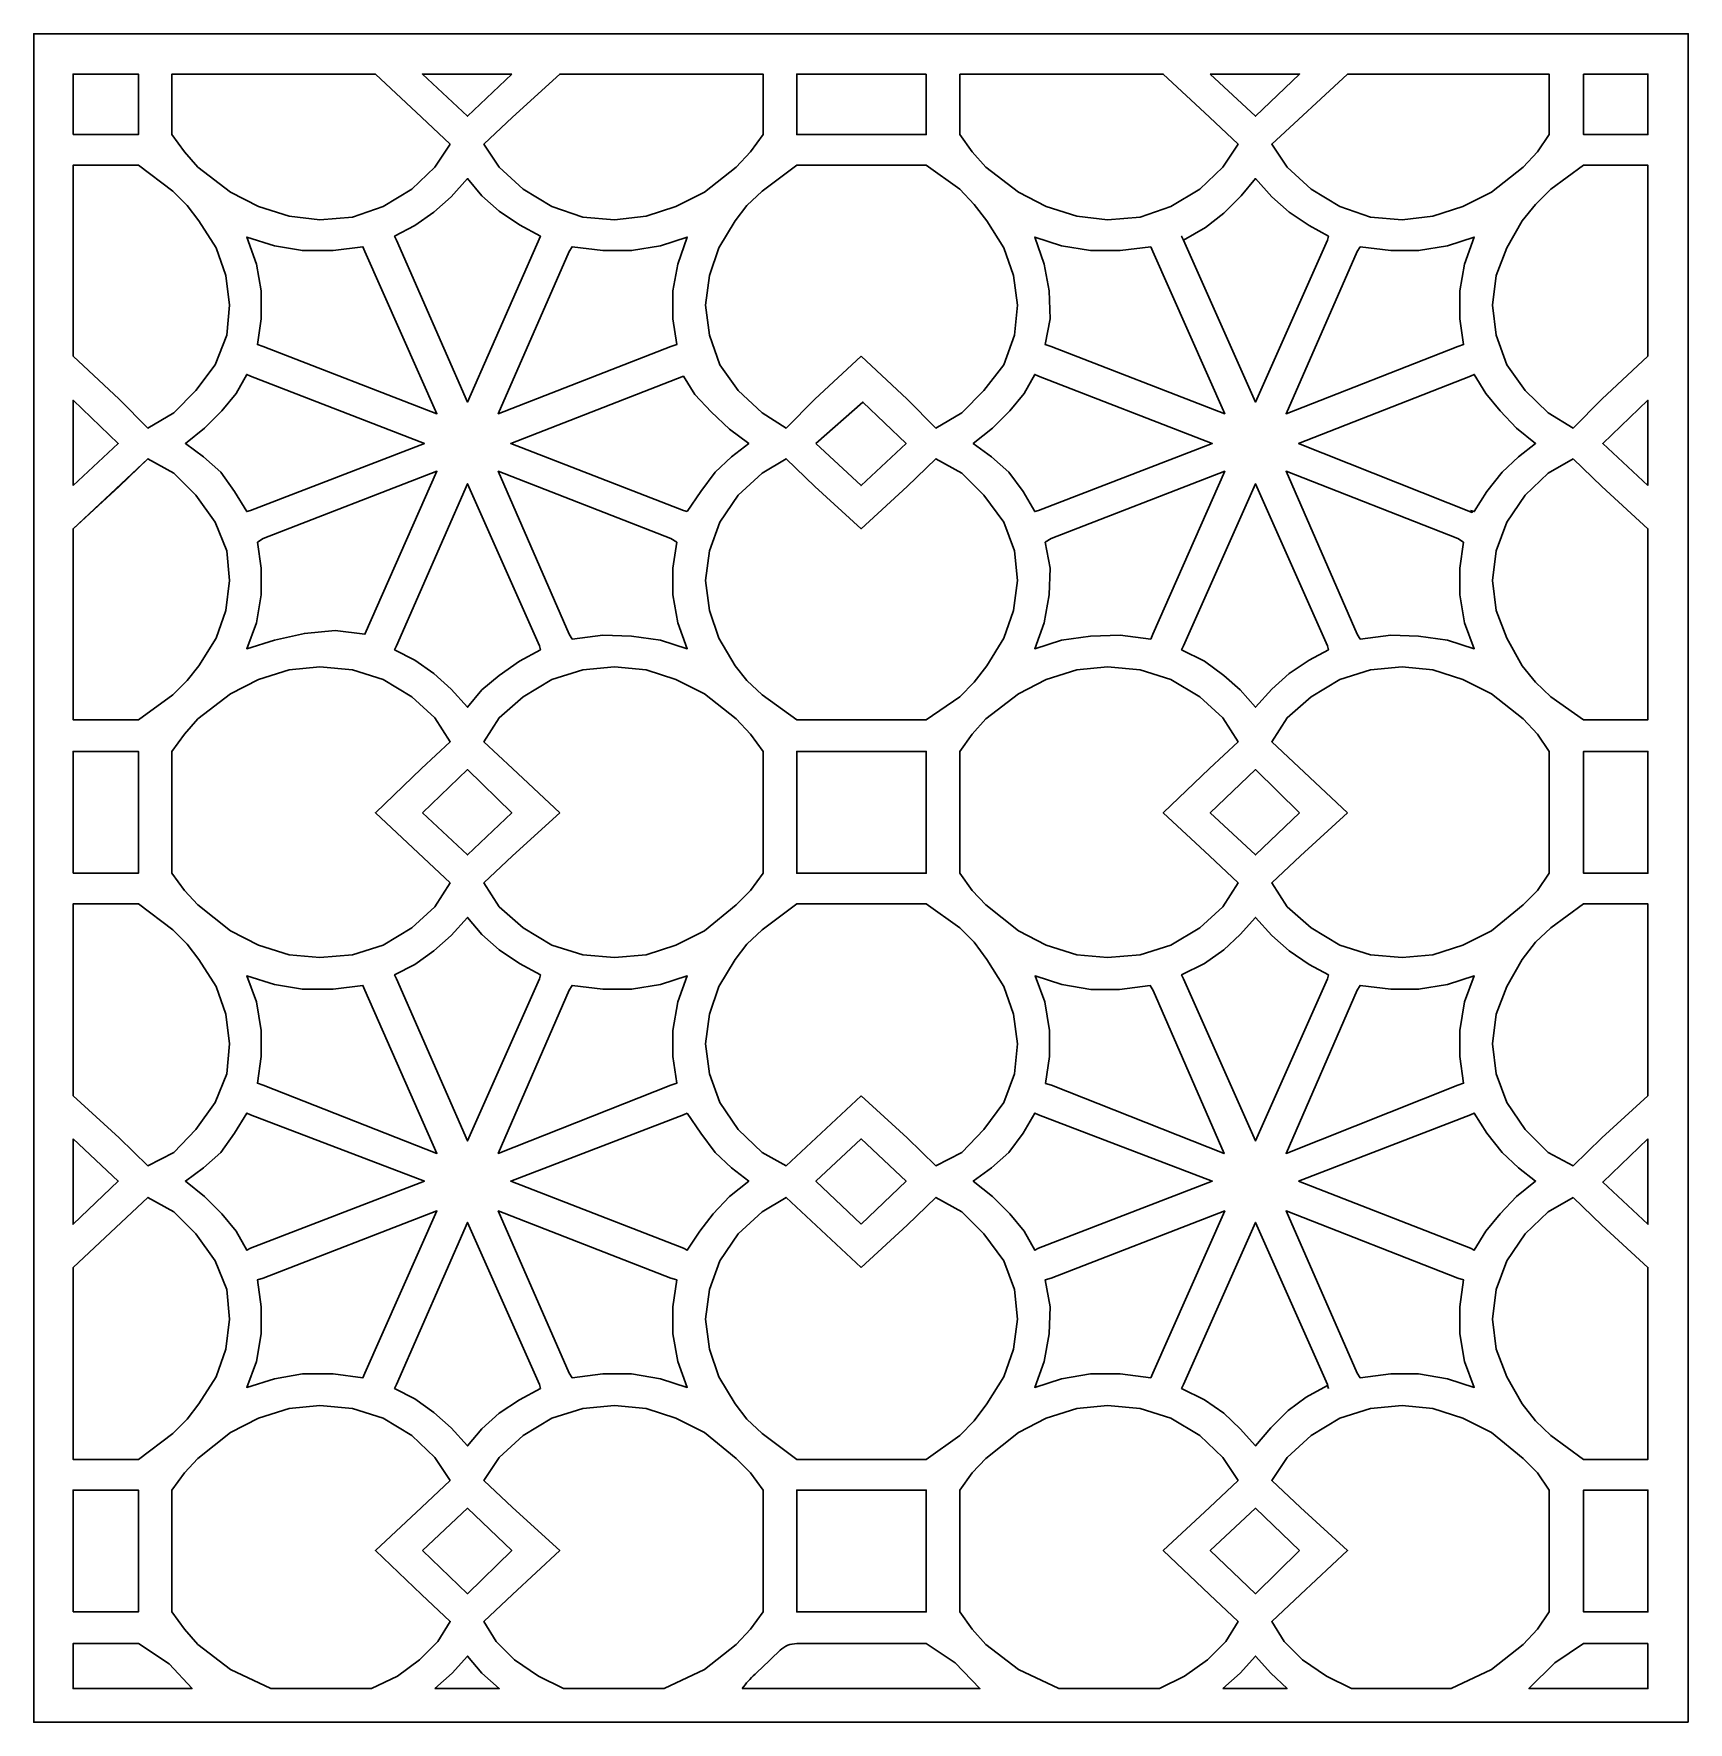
# Model space of a CAD drawing. Header units: centimetres. Extents: x -17.77 to -9.25, y 0.3 to 9.
import ezdxf

# ---------------------------------------------------------------- set-up
doc = ezdxf.new("R2010")
doc.units = ezdxf.units.CM
doc.header["$MEASUREMENT"] = 0
doc.layers.add('layer 1', color=7, linetype='Continuous')

msp = doc.modelspace()

# ---------------------------------------------------------------- linework, layer by layer
at = {"layer": 'layer 1', "color": 250, "lineweight": 30}
for points, knots in [([(-9.24594, 0.29848), (-9.24594, 0.29848), (-9.24594, 7.33942), (-9.24594, 7.33942), (-9.24594, 7.33942), (-9.24594, 7.33942), (-9.24594, 9.00077), (-9.24594, 9.00077), (-9.24594, 9.00077), (-9.24594, 9.00077), (-12.15329, 9.00077), (-12.15329, 9.00077), (-12.15329, 9.00077), (-12.15329, 9.00077), (-14.85792, 9.00077), (-14.85792, 9.00077), (-14.85792, 9.00077), (-14.85792, 9.00077), (-17.77022, 9.00077), (-17.77022, 9.00077), (-17.77022, 9.00077), (-17.77022, 9.00077), (-17.77022, 7.33942), (-17.77022, 7.33942), (-17.77022, 7.33942), (-17.77022, 7.33942), (-17.77022, 0.29848), (-17.77022, 0.29848), (-17.77022, 0.29848), (-17.77022, 0.29848), (-9.24594, 0.29848), (-9.24594, 0.29848)], [0, 0, 0, 0, 0.1111111, 0.1111111, 0.1111111, 0.1111111, 0.2222222, 0.2222222, 0.2222222, 0.2222222, 0.3333333, 0.3333333, 0.3333333, 0.3333333, 0.4444444, 0.4444444, 0.4444444, 0.4444444, 0.5555556, 0.5555556, 0.5555556, 0.5555556, 0.6666667, 0.6666667, 0.6666667, 0.6666667, 0.7777778, 0.7777778, 0.7777778, 0.7777778, 1, 1, 1, 1]), ([(-17.56749, 8.4816), (-17.56749, 8.4816), (-17.23127, 8.4816), (-17.23127, 8.4816), (-17.23127, 8.4816), (-17.23127, 8.4816), (-17.23127, 8.7931), (-17.23127, 8.7931), (-17.23127, 8.7931), (-17.23127, 8.7931), (-17.56749, 8.7931), (-17.56749, 8.7931), (-17.56749, 8.7931), (-17.56749, 8.7931), (-17.56749, 8.4816), (-17.56749, 8.4816)], [0, 0, 0, 0, 0.2, 0.2, 0.2, 0.2, 0.4, 0.4, 0.4, 0.4, 0.6, 0.6, 0.6, 0.6, 1, 1, 1, 1]), ([(-15.62431, 8.43215), (-15.62431, 8.43215), (-15.70342, 8.31348), (-15.70342, 8.31348), (-15.70342, 8.31348), (-15.70342, 8.31348), (-15.82209, 8.19976), (-15.82209, 8.19976), (-15.82209, 8.19976), (-15.82209, 8.19976), (-15.97042, 8.11076), (-15.97042, 8.11076), (-15.97042, 8.11076), (-15.97042, 8.11076), (-16.12865, 8.05637), (-16.12865, 8.05637), (-16.12865, 8.05637), (-16.12865, 8.05637), (-16.29676, 8.04153), (-16.29676, 8.04153), (-16.29676, 8.04153), (-16.29676, 8.04153), (-16.45499, 8.06131), (-16.45499, 8.06131), (-16.45499, 8.06131), (-16.45499, 8.06131), (-16.61321, 8.11076), (-16.61321, 8.11076), (-16.61321, 8.11076), (-16.61321, 8.11076), (-16.7566, 8.18493), (-16.7566, 8.18493), (-16.7566, 8.18493), (-16.7566, 8.18493), (-16.92471, 8.31348), (-16.92471, 8.31348), (-16.92471, 8.31348), (-16.92471, 8.31348), (-16.99393, 8.39259), (-16.99393, 8.39259), (-16.99393, 8.39259), (-16.99393, 8.39259), (-17.05821, 8.4816), (-17.05821, 8.4816), (-17.05821, 8.4816), (-17.05821, 8.4816), (-17.05821, 8.7931), (-17.05821, 8.7931), (-17.05821, 8.7931), (-17.05821, 8.7931), (-16.00998, 8.7931), (-16.00998, 8.7931), (-16.00998, 8.7931), (-16.00998, 8.7931), (-15.77265, 8.5706), (-15.77265, 8.5706), (-15.77265, 8.5706), (-15.77265, 8.5706), (-15.62431, 8.43215), (-15.62431, 8.43215)], [0, 0, 0, 0, 0.0625, 0.0625, 0.0625, 0.0625, 0.125, 0.125, 0.125, 0.125, 0.1875, 0.1875, 0.1875, 0.1875, 0.25, 0.25, 0.25, 0.25, 0.3125, 0.3125, 0.3125, 0.3125, 0.375, 0.375, 0.375, 0.375, 0.4375, 0.4375, 0.4375, 0.4375, 0.5, 0.5, 0.5, 0.5, 0.5625, 0.5625, 0.5625, 0.5625, 0.625, 0.625, 0.625, 0.625, 0.6875, 0.6875, 0.6875, 0.6875, 0.75, 0.75, 0.75, 0.75, 0.8125, 0.8125, 0.8125, 0.8125, 0.875, 0.875, 0.875, 0.875, 1, 1, 1, 1]), ([(-15.30787, 8.7931), (-15.30787, 8.7931), (-15.53531, 8.57554), (-15.53531, 8.57554), (-15.53531, 8.57554), (-15.53531, 8.57554), (-15.76771, 8.7931), (-15.76771, 8.7931), (-15.76771, 8.7931), (-15.76771, 8.7931), (-15.30787, 8.7931), (-15.30787, 8.7931)], [0, 0, 0, 0, 0.25, 0.25, 0.25, 0.25, 0.5, 0.5, 0.5, 0.5, 1, 1, 1, 1]), ([(-14.01241, 8.7931), (-14.01241, 8.7931), (-15.06064, 8.7931), (-15.06064, 8.7931), (-15.06064, 8.7931), (-15.06064, 8.7931), (-15.30292, 8.5706), (-15.30292, 8.5706), (-15.30292, 8.5706), (-15.30292, 8.5706), (-15.45125, 8.43215), (-15.45125, 8.43215), (-15.45125, 8.43215), (-15.45125, 8.43215), (-15.37214, 8.31348), (-15.37214, 8.31348), (-15.37214, 8.31348), (-15.37214, 8.31348), (-15.24853, 8.19976), (-15.24853, 8.19976), (-15.24853, 8.19976), (-15.24853, 8.19976), (-15.1002, 8.11076), (-15.1002, 8.11076), (-15.1002, 8.11076), (-15.1002, 8.11076), (-14.94197, 8.05637), (-14.94197, 8.05637), (-14.94197, 8.05637), (-14.94197, 8.05637), (-14.7788, 8.04153), (-14.7788, 8.04153), (-14.7788, 8.04153), (-14.7788, 8.04153), (-14.61564, 8.06131), (-14.61564, 8.06131), (-14.61564, 8.06131), (-14.61564, 8.06131), (-14.46236, 8.11076), (-14.46236, 8.11076), (-14.46236, 8.11076), (-14.46236, 8.11076), (-14.31403, 8.18493), (-14.31403, 8.18493), (-14.31403, 8.18493), (-14.31403, 8.18493), (-14.15086, 8.31348), (-14.15086, 8.31348), (-14.15086, 8.31348), (-14.15086, 8.31348), (-14.07669, 8.39259), (-14.07669, 8.39259), (-14.07669, 8.39259), (-14.07669, 8.39259), (-14.01241, 8.4816), (-14.01241, 8.4816), (-14.01241, 8.4816), (-14.01241, 8.4816), (-14.01241, 8.7931), (-14.01241, 8.7931), (-14.01241, 8.7931), (-14.01241, 8.7931), (-14.01241, 8.4816), (-14.01241, 8.4816), (-14.01241, 8.4816), (-14.01241, 8.4816), (-14.01241, 8.7931), (-14.01241, 8.7931)], [0, 0, 0, 0, 0.0555556, 0.0555556, 0.0555556, 0.0555556, 0.1111111, 0.1111111, 0.1111111, 0.1111111, 0.1666667, 0.1666667, 0.1666667, 0.1666667, 0.2222222, 0.2222222, 0.2222222, 0.2222222, 0.2777778, 0.2777778, 0.2777778, 0.2777778, 0.3333333, 0.3333333, 0.3333333, 0.3333333, 0.3888889, 0.3888889, 0.3888889, 0.3888889, 0.4444444, 0.4444444, 0.4444444, 0.4444444, 0.5, 0.5, 0.5, 0.5, 0.5555556, 0.5555556, 0.5555556, 0.5555556, 0.6111111, 0.6111111, 0.6111111, 0.6111111, 0.6666667, 0.6666667, 0.6666667, 0.6666667, 0.7222222, 0.7222222, 0.7222222, 0.7222222, 0.7777778, 0.7777778, 0.7777778, 0.7777778, 0.8333333, 0.8333333, 0.8333333, 0.8333333, 0.8888889, 0.8888889, 0.8888889, 0.8888889, 1, 1, 1, 1]), ([(-13.17185, 8.7931), (-13.17185, 8.7931), (-13.17185, 8.4816), (-13.17185, 8.4816), (-13.17185, 8.4816), (-13.17185, 8.4816), (-13.50807, 8.4816), (-13.50807, 8.4816), (-13.50807, 8.4816), (-13.50807, 8.4816), (-13.83935, 8.4816), (-13.83935, 8.4816), (-13.83935, 8.4816), (-13.83935, 8.4816), (-13.83935, 8.7931), (-13.83935, 8.7931), (-13.83935, 8.7931), (-13.83935, 8.7931), (-13.17185, 8.7931), (-13.17185, 8.7931)], [0, 0, 0, 0, 0.1666667, 0.1666667, 0.1666667, 0.1666667, 0.3333333, 0.3333333, 0.3333333, 0.3333333, 0.5, 0.5, 0.5, 0.5, 0.6666667, 0.6666667, 0.6666667, 0.6666667, 1, 1, 1, 1]), ([(-12.99879, 8.7931), (-12.99879, 8.7931), (-12.99879, 8.4816), (-12.99879, 8.4816), (-12.99879, 8.4816), (-12.99879, 8.4816), (-12.93452, 8.39259), (-12.93452, 8.39259), (-12.93452, 8.39259), (-12.93452, 8.39259), (-12.86529, 8.31348), (-12.86529, 8.31348), (-12.86529, 8.31348), (-12.86529, 8.31348), (-12.69718, 8.18493), (-12.69718, 8.18493), (-12.69718, 8.18493), (-12.69718, 8.18493), (-12.55379, 8.11076), (-12.55379, 8.11076), (-12.55379, 8.11076), (-12.55379, 8.11076), (-12.39556, 8.06131), (-12.39556, 8.06131), (-12.39556, 8.06131), (-12.39556, 8.06131), (-12.23734, 8.04153), (-12.23734, 8.04153), (-12.23734, 8.04153), (-12.23734, 8.04153), (-12.06923, 8.05637), (-12.06923, 8.05637), (-12.06923, 8.05637), (-12.06923, 8.05637), (-11.91101, 8.11076), (-11.91101, 8.11076), (-11.91101, 8.11076), (-11.91101, 8.11076), (-11.76267, 8.19976), (-11.76267, 8.19976), (-11.76267, 8.19976), (-11.76267, 8.19976), (-11.644, 8.31348), (-11.644, 8.31348), (-11.644, 8.31348), (-11.644, 8.31348), (-11.56489, 8.43215), (-11.56489, 8.43215), (-11.56489, 8.43215), (-11.56489, 8.43215), (-11.71323, 8.5706), (-11.71323, 8.5706), (-11.71323, 8.5706), (-11.71323, 8.5706), (-11.95057, 8.7931), (-11.95057, 8.7931), (-11.95057, 8.7931), (-11.95057, 8.7931), (-12.99879, 8.7931), (-12.99879, 8.7931)], [0, 0, 0, 0, 0.0625, 0.0625, 0.0625, 0.0625, 0.125, 0.125, 0.125, 0.125, 0.1875, 0.1875, 0.1875, 0.1875, 0.25, 0.25, 0.25, 0.25, 0.3125, 0.3125, 0.3125, 0.3125, 0.375, 0.375, 0.375, 0.375, 0.4375, 0.4375, 0.4375, 0.4375, 0.5, 0.5, 0.5, 0.5, 0.5625, 0.5625, 0.5625, 0.5625, 0.625, 0.625, 0.625, 0.625, 0.6875, 0.6875, 0.6875, 0.6875, 0.75, 0.75, 0.75, 0.75, 0.8125, 0.8125, 0.8125, 0.8125, 0.875, 0.875, 0.875, 0.875, 1, 1, 1, 1]), ([(-11.70829, 8.7931), (-11.70829, 8.7931), (-11.47589, 8.57554), (-11.47589, 8.57554), (-11.47589, 8.57554), (-11.47589, 8.57554), (-11.24845, 8.7931), (-11.24845, 8.7931), (-11.24845, 8.7931), (-11.24845, 8.7931), (-11.70829, 8.7931), (-11.70829, 8.7931)], [0, 0, 0, 0, 0.25, 0.25, 0.25, 0.25, 0.5, 0.5, 0.5, 0.5, 1, 1, 1, 1]), ([(-11.00122, 8.7931), (-11.00122, 8.7931), (-9.96288, 8.7931), (-9.96288, 8.7931), (-9.96288, 8.7931), (-9.96288, 8.7931), (-9.96288, 8.4816), (-9.96288, 8.4816), (-9.96288, 8.4816), (-9.96288, 8.4816), (-10.02222, 8.39259), (-10.02222, 8.39259), (-10.02222, 8.39259), (-10.02222, 8.39259), (-10.09639, 8.31348), (-10.09639, 8.31348), (-10.09639, 8.31348), (-10.09639, 8.31348), (-10.25955, 8.18493), (-10.25955, 8.18493), (-10.25955, 8.18493), (-10.25955, 8.18493), (-10.40789, 8.11076), (-10.40789, 8.11076), (-10.40789, 8.11076), (-10.40789, 8.11076), (-10.56116, 8.06131), (-10.56116, 8.06131), (-10.56116, 8.06131), (-10.56116, 8.06131), (-10.71939, 8.04153), (-10.71939, 8.04153), (-10.71939, 8.04153), (-10.71939, 8.04153), (-10.88255, 8.05637), (-10.88255, 8.05637), (-10.88255, 8.05637), (-10.88255, 8.05637), (-11.04078, 8.11076), (-11.04078, 8.11076), (-11.04078, 8.11076), (-11.04078, 8.11076), (-11.18912, 8.19976), (-11.18912, 8.19976), (-11.18912, 8.19976), (-11.18912, 8.19976), (-11.31272, 8.31348), (-11.31272, 8.31348), (-11.31272, 8.31348), (-11.31272, 8.31348), (-11.39184, 8.43215), (-11.39184, 8.43215), (-11.39184, 8.43215), (-11.39184, 8.43215), (-11.00122, 8.7931), (-11.00122, 8.7931)], [0, 0, 0, 0, 0.0666667, 0.0666667, 0.0666667, 0.0666667, 0.1333333, 0.1333333, 0.1333333, 0.1333333, 0.2, 0.2, 0.2, 0.2, 0.2666667, 0.2666667, 0.2666667, 0.2666667, 0.3333333, 0.3333333, 0.3333333, 0.3333333, 0.4, 0.4, 0.4, 0.4, 0.4666667, 0.4666667, 0.4666667, 0.4666667, 0.5333333, 0.5333333, 0.5333333, 0.5333333, 0.6, 0.6, 0.6, 0.6, 0.6666667, 0.6666667, 0.6666667, 0.6666667, 0.7333333, 0.7333333, 0.7333333, 0.7333333, 0.8, 0.8, 0.8, 0.8, 0.8666667, 0.8666667, 0.8666667, 0.8666667, 1, 1, 1, 1]), ([(-9.78488, 8.7931), (-9.78488, 8.7931), (-9.78488, 8.4816), (-9.78488, 8.4816), (-9.78488, 8.4816), (-9.78488, 8.4816), (-9.4536, 8.4816), (-9.4536, 8.4816), (-9.4536, 8.4816), (-9.4536, 8.4816), (-9.4536, 8.7931), (-9.4536, 8.7931), (-9.4536, 8.7931), (-9.4536, 8.7931), (-9.78488, 8.7931), (-9.78488, 8.7931)], [0, 0, 0, 0, 0.2, 0.2, 0.2, 0.2, 0.4, 0.4, 0.4, 0.4, 0.6, 0.6, 0.6, 0.6, 1, 1, 1, 1]), ([(-17.56749, 7.33942), (-17.56749, 7.33942), (-17.56749, 8.32337), (-17.56749, 8.32337), (-17.56749, 8.32337), (-17.56749, 8.32337), (-17.23127, 8.32337), (-17.23127, 8.32337), (-17.23127, 8.32337), (-17.23127, 8.32337), (-17.05326, 8.18987), (-17.05326, 8.18987), (-17.05326, 8.18987), (-17.05326, 8.18987), (-16.9791, 8.1157), (-16.9791, 8.1157), (-16.9791, 8.1157), (-16.9791, 8.1157), (-16.91977, 8.03659), (-16.91977, 8.03659), (-16.91977, 8.03659), (-16.91977, 8.03659), (-16.83077, 7.89815), (-16.83077, 7.89815), (-16.83077, 7.89815), (-16.83077, 7.89815), (-16.78132, 7.75476), (-16.78132, 7.75476), (-16.78132, 7.75476), (-16.78132, 7.75476), (-16.76154, 7.60148), (-16.76154, 7.60148), (-16.76154, 7.60148), (-16.76154, 7.60148), (-16.77638, 7.4482), (-16.77638, 7.4482), (-16.77638, 7.4482), (-16.77638, 7.4482), (-16.83571, 7.29492), (-16.83571, 7.29492), (-16.83571, 7.29492), (-16.83571, 7.29492), (-16.9346, 7.16142), (-16.9346, 7.16142), (-16.9346, 7.16142), (-16.9346, 7.16142), (-17.04833, 7.0477), (-17.04833, 7.0477), (-17.04833, 7.0477), (-17.04833, 7.0477), (-17.18182, 6.96859), (-17.18182, 6.96859), (-17.18182, 6.96859), (-17.18182, 6.96859), (-17.33016, 7.11692), (-17.33016, 7.11692), (-17.33016, 7.11692), (-17.33016, 7.11692), (-17.56749, 7.33942), (-17.56749, 7.33942)], [0, 0, 0, 0, 0.0625, 0.0625, 0.0625, 0.0625, 0.125, 0.125, 0.125, 0.125, 0.1875, 0.1875, 0.1875, 0.1875, 0.25, 0.25, 0.25, 0.25, 0.3125, 0.3125, 0.3125, 0.3125, 0.375, 0.375, 0.375, 0.375, 0.4375, 0.4375, 0.4375, 0.4375, 0.5, 0.5, 0.5, 0.5, 0.5625, 0.5625, 0.5625, 0.5625, 0.625, 0.625, 0.625, 0.625, 0.6875, 0.6875, 0.6875, 0.6875, 0.75, 0.75, 0.75, 0.75, 0.8125, 0.8125, 0.8125, 0.8125, 0.875, 0.875, 0.875, 0.875, 1, 1, 1, 1]), ([(-13.50807, 7.33942), (-13.50807, 7.33942), (-13.27074, 7.11692), (-13.27074, 7.11692), (-13.27074, 7.11692), (-13.27074, 7.11692), (-13.12241, 6.96859), (-13.12241, 6.96859), (-13.12241, 6.96859), (-13.12241, 6.96859), (-12.9889, 7.0477), (-12.9889, 7.0477), (-12.9889, 7.0477), (-12.9889, 7.0477), (-12.87518, 7.16142), (-12.87518, 7.16142), (-12.87518, 7.16142), (-12.87518, 7.16142), (-12.77135, 7.29492), (-12.77135, 7.29492), (-12.77135, 7.29492), (-12.77135, 7.29492), (-12.71696, 7.4482), (-12.71696, 7.4482), (-12.71696, 7.4482), (-12.71696, 7.4482), (-12.70213, 7.60148), (-12.70213, 7.60148), (-12.70213, 7.60148), (-12.70213, 7.60148), (-12.7219, 7.75476), (-12.7219, 7.75476), (-12.7219, 7.75476), (-12.7219, 7.75476), (-12.77135, 7.89815), (-12.77135, 7.89815), (-12.77135, 7.89815), (-12.77135, 7.89815), (-12.86035, 8.03659), (-12.86035, 8.03659), (-12.86035, 8.03659), (-12.86035, 8.03659), (-12.92463, 8.12065), (-12.92463, 8.12065), (-12.92463, 8.12065), (-12.92463, 8.12065), (-12.99879, 8.19976), (-12.99879, 8.19976), (-12.99879, 8.19976), (-12.99879, 8.19976), (-13.17185, 8.32337), (-13.17185, 8.32337), (-13.17185, 8.32337), (-13.17185, 8.32337), (-13.50807, 8.32337), (-13.50807, 8.32337), (-13.50807, 8.32337), (-13.50807, 8.32337), (-13.83935, 8.32337), (-13.83935, 8.32337), (-13.83935, 8.32337), (-13.83935, 8.32337), (-14.01735, 8.18987), (-14.01735, 8.18987), (-14.01735, 8.18987), (-14.01735, 8.18987), (-14.09647, 8.1157), (-14.09647, 8.1157), (-14.09647, 8.1157), (-14.09647, 8.1157), (-14.1558, 8.03659), (-14.1558, 8.03659), (-14.1558, 8.03659), (-14.1558, 8.03659), (-14.23986, 7.89815), (-14.23986, 7.89815), (-14.23986, 7.89815), (-14.23986, 7.89815), (-14.2893, 7.75476), (-14.2893, 7.75476), (-14.2893, 7.75476), (-14.2893, 7.75476), (-14.30908, 7.60148), (-14.30908, 7.60148), (-14.30908, 7.60148), (-14.30908, 7.60148), (-14.2893, 7.4482), (-14.2893, 7.4482), (-14.2893, 7.4482), (-14.2893, 7.4482), (-14.23492, 7.29492), (-14.23492, 7.29492), (-14.23492, 7.29492), (-14.23492, 7.29492), (-14.14097, 7.16142), (-14.14097, 7.16142), (-14.14097, 7.16142), (-14.14097, 7.16142), (-14.01735, 7.0477), (-14.01735, 7.0477), (-14.01735, 7.0477), (-14.01735, 7.0477), (-13.89375, 6.96859), (-13.89375, 6.96859), (-13.89375, 6.96859), (-13.89375, 6.96859), (-13.74541, 7.11692), (-13.74541, 7.11692), (-13.74541, 7.11692), (-13.74541, 7.11692), (-13.50807, 7.33942), (-13.50807, 7.33942)], [0, 0, 0, 0, 0.0344828, 0.0344828, 0.0344828, 0.0344828, 0.0689655, 0.0689655, 0.0689655, 0.0689655, 0.1034483, 0.1034483, 0.1034483, 0.1034483, 0.137931, 0.137931, 0.137931, 0.137931, 0.1724138, 0.1724138, 0.1724138, 0.1724138, 0.2068966, 0.2068966, 0.2068966, 0.2068966, 0.2413793, 0.2413793, 0.2413793, 0.2413793, 0.2758621, 0.2758621, 0.2758621, 0.2758621, 0.3103448, 0.3103448, 0.3103448, 0.3103448, 0.3448276, 0.3448276, 0.3448276, 0.3448276, 0.3793103, 0.3793103, 0.3793103, 0.3793103, 0.4137931, 0.4137931, 0.4137931, 0.4137931, 0.4482759, 0.4482759, 0.4482759, 0.4482759, 0.4827586, 0.4827586, 0.4827586, 0.4827586, 0.5172414, 0.5172414, 0.5172414, 0.5172414, 0.5517241, 0.5517241, 0.5517241, 0.5517241, 0.5862069, 0.5862069, 0.5862069, 0.5862069, 0.6206897, 0.6206897, 0.6206897, 0.6206897, 0.6551724, 0.6551724, 0.6551724, 0.6551724, 0.6896552, 0.6896552, 0.6896552, 0.6896552, 0.7241379, 0.7241379, 0.7241379, 0.7241379, 0.7586207, 0.7586207, 0.7586207, 0.7586207, 0.7931034, 0.7931034, 0.7931034, 0.7931034, 0.8275862, 0.8275862, 0.8275862, 0.8275862, 0.862069, 0.862069, 0.862069, 0.862069, 0.8965517, 0.8965517, 0.8965517, 0.8965517, 0.9310345, 0.9310345, 0.9310345, 0.9310345, 1, 1, 1, 1]), ([(-9.78488, 8.32337), (-9.78488, 8.32337), (-9.4536, 8.32337), (-9.4536, 8.32337), (-9.4536, 8.32337), (-9.4536, 8.32337), (-9.4536, 7.33942), (-9.4536, 7.33942), (-9.4536, 7.33942), (-9.4536, 7.33942), (-9.69093, 7.11692), (-9.69093, 7.11692), (-9.69093, 7.11692), (-9.69093, 7.11692), (-9.83927, 6.96859), (-9.83927, 6.96859), (-9.83927, 6.96859), (-9.83927, 6.96859), (-9.96783, 7.0477), (-9.96783, 7.0477), (-9.96783, 7.0477), (-9.96783, 7.0477), (-10.0865, 7.16142), (-10.0865, 7.16142), (-10.0865, 7.16142), (-10.0865, 7.16142), (-10.18044, 7.29492), (-10.18044, 7.29492), (-10.18044, 7.29492), (-10.18044, 7.29492), (-10.23483, 7.4482), (-10.23483, 7.4482), (-10.23483, 7.4482), (-10.23483, 7.4482), (-10.25461, 7.60148), (-10.25461, 7.60148), (-10.25461, 7.60148), (-10.25461, 7.60148), (-10.23483, 7.75476), (-10.23483, 7.75476), (-10.23483, 7.75476), (-10.23483, 7.75476), (-10.18044, 7.89815), (-10.18044, 7.89815), (-10.18044, 7.89815), (-10.18044, 7.89815), (-10.10133, 8.03659), (-10.10133, 8.03659), (-10.10133, 8.03659), (-10.10133, 8.03659), (-10.0321, 8.12065), (-10.0321, 8.12065), (-10.0321, 8.12065), (-10.0321, 8.12065), (-9.95299, 8.19976), (-9.95299, 8.19976), (-9.95299, 8.19976), (-9.95299, 8.19976), (-9.78488, 8.32337), (-9.78488, 8.32337)], [0, 0, 0, 0, 0.0625, 0.0625, 0.0625, 0.0625, 0.125, 0.125, 0.125, 0.125, 0.1875, 0.1875, 0.1875, 0.1875, 0.25, 0.25, 0.25, 0.25, 0.3125, 0.3125, 0.3125, 0.3125, 0.375, 0.375, 0.375, 0.375, 0.4375, 0.4375, 0.4375, 0.4375, 0.5, 0.5, 0.5, 0.5, 0.5625, 0.5625, 0.5625, 0.5625, 0.625, 0.625, 0.625, 0.625, 0.6875, 0.6875, 0.6875, 0.6875, 0.75, 0.75, 0.75, 0.75, 0.8125, 0.8125, 0.8125, 0.8125, 0.875, 0.875, 0.875, 0.875, 1, 1, 1, 1]), ([(-15.9012, 7.93771), (-15.9012, 7.93771), (-15.91109, 7.95748), (-15.91109, 7.95748), (-15.91109, 7.95748), (-15.91109, 7.95748), (-15.80726, 8.01187), (-15.80726, 8.01187), (-15.80726, 8.01187), (-15.80726, 8.01187), (-15.70837, 8.08109), (-15.70837, 8.08109), (-15.70837, 8.08109), (-15.70837, 8.08109), (-15.61937, 8.16021), (-15.61937, 8.16021), (-15.61937, 8.16021), (-15.61937, 8.16021), (-15.53531, 8.25415), (-15.53531, 8.25415), (-15.53531, 8.25415), (-15.53531, 8.25415), (-15.46114, 8.16515), (-15.46114, 8.16515), (-15.46114, 8.16515), (-15.46114, 8.16515), (-15.37214, 8.08604), (-15.37214, 8.08604), (-15.37214, 8.08604), (-15.37214, 8.08604), (-15.26831, 8.01682), (-15.26831, 8.01682), (-15.26831, 8.01682), (-15.26831, 8.01682), (-15.15953, 7.95748), (-15.15953, 7.95748), (-15.15953, 7.95748), (-15.15953, 7.95748), (-15.53531, 7.10208), (-15.53531, 7.10208), (-15.53531, 7.10208), (-15.53531, 7.10208), (-15.9012, 7.93771), (-15.9012, 7.93771)], [0, 0, 0, 0, 0.0833333, 0.0833333, 0.0833333, 0.0833333, 0.1666667, 0.1666667, 0.1666667, 0.1666667, 0.25, 0.25, 0.25, 0.25, 0.3333333, 0.3333333, 0.3333333, 0.3333333, 0.4166667, 0.4166667, 0.4166667, 0.4166667, 0.5, 0.5, 0.5, 0.5, 0.5833333, 0.5833333, 0.5833333, 0.5833333, 0.6666667, 0.6666667, 0.6666667, 0.6666667, 0.75, 0.75, 0.75, 0.75, 0.8333333, 0.8333333, 0.8333333, 0.8333333, 1, 1, 1, 1]), ([(-11.84673, 7.93771), (-11.84673, 7.93771), (-11.47589, 7.10208), (-11.47589, 7.10208), (-11.47589, 7.10208), (-11.47589, 7.10208), (-11.10506, 7.93771), (-11.10506, 7.93771), (-11.10506, 7.93771), (-11.10506, 7.93771), (-11.10011, 7.95748), (-11.10011, 7.95748), (-11.10011, 7.95748), (-11.10011, 7.95748), (-11.19901, 8.01187), (-11.19901, 8.01187), (-11.19901, 8.01187), (-11.19901, 8.01187), (-11.30283, 8.08109), (-11.30283, 8.08109), (-11.30283, 8.08109), (-11.30283, 8.08109), (-11.39184, 8.16021), (-11.39184, 8.16021), (-11.39184, 8.16021), (-11.39184, 8.16021), (-11.47589, 8.25415), (-11.47589, 8.25415), (-11.47589, 8.25415), (-11.47589, 8.25415), (-11.55006, 8.16515), (-11.55006, 8.16515), (-11.55006, 8.16515), (-11.55006, 8.16515), (-11.63906, 8.07615), (-11.63906, 8.07615), (-11.63906, 8.07615), (-11.63906, 8.07615), (-11.733, 8.00198), (-11.733, 8.00198), (-11.733, 8.00198), (-11.733, 8.00198), (-11.84673, 7.93771), (-11.84673, 7.93771), (-11.84673, 7.93771), (-11.84673, 7.93771), (-11.85662, 7.95748), (-11.85662, 7.95748), (-11.85662, 7.95748), (-11.85662, 7.95748), (-11.84673, 7.93771), (-11.84673, 7.93771)], [0, 0, 0, 0, 0.0714286, 0.0714286, 0.0714286, 0.0714286, 0.1428571, 0.1428571, 0.1428571, 0.1428571, 0.2142857, 0.2142857, 0.2142857, 0.2142857, 0.2857143, 0.2857143, 0.2857143, 0.2857143, 0.3571429, 0.3571429, 0.3571429, 0.3571429, 0.4285714, 0.4285714, 0.4285714, 0.4285714, 0.5, 0.5, 0.5, 0.5, 0.5714286, 0.5714286, 0.5714286, 0.5714286, 0.6428571, 0.6428571, 0.6428571, 0.6428571, 0.7142857, 0.7142857, 0.7142857, 0.7142857, 0.7857143, 0.7857143, 0.7857143, 0.7857143, 0.8571429, 0.8571429, 0.8571429, 0.8571429, 1, 1, 1, 1]), ([(-16.58849, 7.38887), (-16.58849, 7.38887), (-16.61816, 7.39876), (-16.61816, 7.39876), (-16.61816, 7.39876), (-16.61816, 7.39876), (-16.59838, 7.53225), (-16.59838, 7.53225), (-16.59838, 7.53225), (-16.59838, 7.53225), (-16.59838, 7.67565), (-16.59838, 7.67565), (-16.59838, 7.67565), (-16.59838, 7.67565), (-16.6231, 7.81409), (-16.6231, 7.81409), (-16.6231, 7.81409), (-16.6231, 7.81409), (-16.67254, 7.95253), (-16.67254, 7.95253), (-16.67254, 7.95253), (-16.67254, 7.95253), (-16.52915, 7.90804), (-16.52915, 7.90804), (-16.52915, 7.90804), (-16.52915, 7.90804), (-16.38576, 7.88331), (-16.38576, 7.88331), (-16.38576, 7.88331), (-16.38576, 7.88331), (-16.22754, 7.88331), (-16.22754, 7.88331), (-16.22754, 7.88331), (-16.22754, 7.88331), (-16.07426, 7.90309), (-16.07426, 7.90309), (-16.07426, 7.90309), (-16.07426, 7.90309), (-16.06437, 7.87837), (-16.06437, 7.87837), (-16.06437, 7.87837), (-16.06437, 7.87837), (-15.69354, 7.04275), (-15.69354, 7.04275), (-15.69354, 7.04275), (-15.69354, 7.04275), (-16.58849, 7.38887), (-16.58849, 7.38887)], [0, 0, 0, 0, 0.0769231, 0.0769231, 0.0769231, 0.0769231, 0.1538462, 0.1538462, 0.1538462, 0.1538462, 0.2307692, 0.2307692, 0.2307692, 0.2307692, 0.3076923, 0.3076923, 0.3076923, 0.3076923, 0.3846154, 0.3846154, 0.3846154, 0.3846154, 0.4615385, 0.4615385, 0.4615385, 0.4615385, 0.5384615, 0.5384615, 0.5384615, 0.5384615, 0.6153846, 0.6153846, 0.6153846, 0.6153846, 0.6923077, 0.6923077, 0.6923077, 0.6923077, 0.7692308, 0.7692308, 0.7692308, 0.7692308, 0.8461538, 0.8461538, 0.8461538, 0.8461538, 1, 1, 1, 1]), ([(-15.0112, 7.87837), (-15.0112, 7.87837), (-14.99637, 7.90309), (-14.99637, 7.90309), (-14.99637, 7.90309), (-14.99637, 7.90309), (-14.83814, 7.88331), (-14.83814, 7.88331), (-14.83814, 7.88331), (-14.83814, 7.88331), (-14.6898, 7.88331), (-14.6898, 7.88331), (-14.6898, 7.88331), (-14.6898, 7.88331), (-14.54147, 7.90804), (-14.54147, 7.90804), (-14.54147, 7.90804), (-14.54147, 7.90804), (-14.40303, 7.95253), (-14.40303, 7.95253), (-14.40303, 7.95253), (-14.40303, 7.95253), (-14.45247, 7.81409), (-14.45247, 7.81409), (-14.45247, 7.81409), (-14.45247, 7.81409), (-14.47719, 7.67565), (-14.47719, 7.67565), (-14.47719, 7.67565), (-14.47719, 7.67565), (-14.47719, 7.53225), (-14.47719, 7.53225), (-14.47719, 7.53225), (-14.47719, 7.53225), (-14.45741, 7.39876), (-14.45741, 7.39876), (-14.45741, 7.39876), (-14.45741, 7.39876), (-14.48708, 7.38887), (-14.48708, 7.38887), (-14.48708, 7.38887), (-14.48708, 7.38887), (-15.37709, 7.04275), (-15.37709, 7.04275), (-15.37709, 7.04275), (-15.37709, 7.04275), (-15.0112, 7.87837), (-15.0112, 7.87837)], [0, 0, 0, 0, 0.0769231, 0.0769231, 0.0769231, 0.0769231, 0.1538462, 0.1538462, 0.1538462, 0.1538462, 0.2307692, 0.2307692, 0.2307692, 0.2307692, 0.3076923, 0.3076923, 0.3076923, 0.3076923, 0.3846154, 0.3846154, 0.3846154, 0.3846154, 0.4615385, 0.4615385, 0.4615385, 0.4615385, 0.5384615, 0.5384615, 0.5384615, 0.5384615, 0.6153846, 0.6153846, 0.6153846, 0.6153846, 0.6923077, 0.6923077, 0.6923077, 0.6923077, 0.7692308, 0.7692308, 0.7692308, 0.7692308, 0.8461538, 0.8461538, 0.8461538, 0.8461538, 1, 1, 1, 1]), ([(-12.00495, 7.87837), (-12.00495, 7.87837), (-12.01484, 7.90309), (-12.01484, 7.90309), (-12.01484, 7.90309), (-12.01484, 7.90309), (-12.17307, 7.88331), (-12.17307, 7.88331), (-12.17307, 7.88331), (-12.17307, 7.88331), (-12.32634, 7.88331), (-12.32634, 7.88331), (-12.32634, 7.88331), (-12.32634, 7.88331), (-12.47468, 7.90804), (-12.47468, 7.90804), (-12.47468, 7.90804), (-12.47468, 7.90804), (-12.61313, 7.95253), (-12.61313, 7.95253), (-12.61313, 7.95253), (-12.61313, 7.95253), (-12.56368, 7.81409), (-12.56368, 7.81409), (-12.56368, 7.81409), (-12.56368, 7.81409), (-12.53896, 7.67565), (-12.53896, 7.67565), (-12.53896, 7.67565), (-12.53896, 7.67565), (-12.53401, 7.53225), (-12.53401, 7.53225), (-12.53401, 7.53225), (-12.53401, 7.53225), (-12.55874, 7.39876), (-12.55874, 7.39876), (-12.55874, 7.39876), (-12.55874, 7.39876), (-12.52907, 7.38887), (-12.52907, 7.38887), (-12.52907, 7.38887), (-12.52907, 7.38887), (-11.63411, 7.04275), (-11.63411, 7.04275), (-11.63411, 7.04275), (-11.63411, 7.04275), (-12.00495, 7.87837), (-12.00495, 7.87837)], [0, 0, 0, 0, 0.0769231, 0.0769231, 0.0769231, 0.0769231, 0.1538462, 0.1538462, 0.1538462, 0.1538462, 0.2307692, 0.2307692, 0.2307692, 0.2307692, 0.3076923, 0.3076923, 0.3076923, 0.3076923, 0.3846154, 0.3846154, 0.3846154, 0.3846154, 0.4615385, 0.4615385, 0.4615385, 0.4615385, 0.5384615, 0.5384615, 0.5384615, 0.5384615, 0.6153846, 0.6153846, 0.6153846, 0.6153846, 0.6923077, 0.6923077, 0.6923077, 0.6923077, 0.7692308, 0.7692308, 0.7692308, 0.7692308, 0.8461538, 0.8461538, 0.8461538, 0.8461538, 1, 1, 1, 1]), ([(-10.93695, 7.90309), (-10.93695, 7.90309), (-10.77873, 7.88331), (-10.77873, 7.88331), (-10.77873, 7.88331), (-10.77873, 7.88331), (-10.63533, 7.88331), (-10.63533, 7.88331), (-10.63533, 7.88331), (-10.63533, 7.88331), (-10.487, 7.90804), (-10.487, 7.90804), (-10.487, 7.90804), (-10.487, 7.90804), (-10.34855, 7.95253), (-10.34855, 7.95253), (-10.34855, 7.95253), (-10.34855, 7.95253), (-10.398, 7.81409), (-10.398, 7.81409), (-10.398, 7.81409), (-10.398, 7.81409), (-10.42272, 7.67565), (-10.42272, 7.67565), (-10.42272, 7.67565), (-10.42272, 7.67565), (-10.42272, 7.53225), (-10.42272, 7.53225), (-10.42272, 7.53225), (-10.42272, 7.53225), (-10.40294, 7.39876), (-10.40294, 7.39876), (-10.40294, 7.39876), (-10.40294, 7.39876), (-10.43261, 7.38887), (-10.43261, 7.38887), (-10.43261, 7.38887), (-10.43261, 7.38887), (-11.31767, 7.04275), (-11.31767, 7.04275), (-11.31767, 7.04275), (-11.31767, 7.04275), (-10.95178, 7.87837), (-10.95178, 7.87837), (-10.95178, 7.87837), (-10.95178, 7.87837), (-10.93695, 7.90309), (-10.93695, 7.90309)], [0, 0, 0, 0, 0.0769231, 0.0769231, 0.0769231, 0.0769231, 0.1538462, 0.1538462, 0.1538462, 0.1538462, 0.2307692, 0.2307692, 0.2307692, 0.2307692, 0.3076923, 0.3076923, 0.3076923, 0.3076923, 0.3846154, 0.3846154, 0.3846154, 0.3846154, 0.4615385, 0.4615385, 0.4615385, 0.4615385, 0.5384615, 0.5384615, 0.5384615, 0.5384615, 0.6153846, 0.6153846, 0.6153846, 0.6153846, 0.6923077, 0.6923077, 0.6923077, 0.6923077, 0.7692308, 0.7692308, 0.7692308, 0.7692308, 0.8461538, 0.8461538, 0.8461538, 0.8461538, 1, 1, 1, 1]), ([(-16.65276, 7.23559), (-16.65276, 7.23559), (-15.75782, 6.88947), (-15.75782, 6.88947), (-15.75782, 6.88947), (-15.75782, 6.88947), (-16.65276, 6.54336), (-16.65276, 6.54336), (-16.65276, 6.54336), (-16.65276, 6.54336), (-16.67254, 6.53841), (-16.67254, 6.53841), (-16.67254, 6.53841), (-16.67254, 6.53841), (-16.73682, 6.64225), (-16.73682, 6.64225), (-16.73682, 6.64225), (-16.73682, 6.64225), (-16.80604, 6.74114), (-16.80604, 6.74114), (-16.80604, 6.74114), (-16.80604, 6.74114), (-16.89504, 6.82025), (-16.89504, 6.82025), (-16.89504, 6.82025), (-16.89504, 6.82025), (-16.98899, 6.88947), (-16.98899, 6.88947), (-16.98899, 6.88947), (-16.98899, 6.88947), (-16.8901, 6.96859), (-16.8901, 6.96859), (-16.8901, 6.96859), (-16.8901, 6.96859), (-16.8011, 7.05759), (-16.8011, 7.05759), (-16.8011, 7.05759), (-16.8011, 7.05759), (-16.72693, 7.14659), (-16.72693, 7.14659), (-16.72693, 7.14659), (-16.72693, 7.14659), (-16.67254, 7.24548), (-16.67254, 7.24548), (-16.67254, 7.24548), (-16.67254, 7.24548), (-16.65276, 7.23559), (-16.65276, 7.23559)], [0, 0, 0, 0, 0.0769231, 0.0769231, 0.0769231, 0.0769231, 0.1538462, 0.1538462, 0.1538462, 0.1538462, 0.2307692, 0.2307692, 0.2307692, 0.2307692, 0.3076923, 0.3076923, 0.3076923, 0.3076923, 0.3846154, 0.3846154, 0.3846154, 0.3846154, 0.4615385, 0.4615385, 0.4615385, 0.4615385, 0.5384615, 0.5384615, 0.5384615, 0.5384615, 0.6153846, 0.6153846, 0.6153846, 0.6153846, 0.6923077, 0.6923077, 0.6923077, 0.6923077, 0.7692308, 0.7692308, 0.7692308, 0.7692308, 0.8461538, 0.8461538, 0.8461538, 0.8461538, 1, 1, 1, 1]), ([(-14.40303, 6.53841), (-14.40303, 6.53841), (-14.42281, 6.54336), (-14.42281, 6.54336), (-14.42281, 6.54336), (-14.42281, 6.54336), (-15.31281, 6.88947), (-15.31281, 6.88947), (-15.31281, 6.88947), (-15.31281, 6.88947), (-14.42281, 7.23559), (-14.42281, 7.23559), (-14.42281, 7.23559), (-14.42281, 7.23559), (-14.36347, 7.14164), (-14.36347, 7.14164), (-14.36347, 7.14164), (-14.36347, 7.14164), (-14.27941, 7.05264), (-14.27941, 7.05264), (-14.27941, 7.05264), (-14.27941, 7.05264), (-14.18547, 6.96364), (-14.18547, 6.96364), (-14.18547, 6.96364), (-14.18547, 6.96364), (-14.08658, 6.88947), (-14.08658, 6.88947), (-14.08658, 6.88947), (-14.08658, 6.88947), (-14.17558, 6.82025), (-14.17558, 6.82025), (-14.17558, 6.82025), (-14.17558, 6.82025), (-14.25963, 6.74114), (-14.25963, 6.74114), (-14.25963, 6.74114), (-14.25963, 6.74114), (-14.33381, 6.64225), (-14.33381, 6.64225), (-14.33381, 6.64225), (-14.33381, 6.64225), (-14.40303, 6.53841), (-14.40303, 6.53841)], [0, 0, 0, 0, 0.0833333, 0.0833333, 0.0833333, 0.0833333, 0.1666667, 0.1666667, 0.1666667, 0.1666667, 0.25, 0.25, 0.25, 0.25, 0.3333333, 0.3333333, 0.3333333, 0.3333333, 0.4166667, 0.4166667, 0.4166667, 0.4166667, 0.5, 0.5, 0.5, 0.5, 0.5833333, 0.5833333, 0.5833333, 0.5833333, 0.6666667, 0.6666667, 0.6666667, 0.6666667, 0.75, 0.75, 0.75, 0.75, 0.8333333, 0.8333333, 0.8333333, 0.8333333, 1, 1, 1, 1]), ([(-12.59335, 7.23559), (-12.59335, 7.23559), (-11.6984, 6.88947), (-11.6984, 6.88947), (-11.6984, 6.88947), (-11.6984, 6.88947), (-12.59335, 6.54336), (-12.59335, 6.54336), (-12.59335, 6.54336), (-12.59335, 6.54336), (-12.61313, 6.53841), (-12.61313, 6.53841), (-12.61313, 6.53841), (-12.61313, 6.53841), (-12.67246, 6.64225), (-12.67246, 6.64225), (-12.67246, 6.64225), (-12.67246, 6.64225), (-12.74662, 6.74114), (-12.74662, 6.74114), (-12.74662, 6.74114), (-12.74662, 6.74114), (-12.83562, 6.82025), (-12.83562, 6.82025), (-12.83562, 6.82025), (-12.83562, 6.82025), (-12.92957, 6.88947), (-12.92957, 6.88947), (-12.92957, 6.88947), (-12.92957, 6.88947), (-12.83068, 6.96859), (-12.83068, 6.96859), (-12.83068, 6.96859), (-12.83068, 6.96859), (-12.74168, 7.05759), (-12.74168, 7.05759), (-12.74168, 7.05759), (-12.74168, 7.05759), (-12.66751, 7.14659), (-12.66751, 7.14659), (-12.66751, 7.14659), (-12.66751, 7.14659), (-12.61313, 7.24548), (-12.61313, 7.24548), (-12.61313, 7.24548), (-12.61313, 7.24548), (-12.59335, 7.23559), (-12.59335, 7.23559)], [0, 0, 0, 0, 0.0769231, 0.0769231, 0.0769231, 0.0769231, 0.1538462, 0.1538462, 0.1538462, 0.1538462, 0.2307692, 0.2307692, 0.2307692, 0.2307692, 0.3076923, 0.3076923, 0.3076923, 0.3076923, 0.3846154, 0.3846154, 0.3846154, 0.3846154, 0.4615385, 0.4615385, 0.4615385, 0.4615385, 0.5384615, 0.5384615, 0.5384615, 0.5384615, 0.6153846, 0.6153846, 0.6153846, 0.6153846, 0.6923077, 0.6923077, 0.6923077, 0.6923077, 0.7692308, 0.7692308, 0.7692308, 0.7692308, 0.8461538, 0.8461538, 0.8461538, 0.8461538, 1, 1, 1, 1]), ([(-10.36833, 6.54336), (-10.36833, 6.54336), (-10.35844, 6.53347), (-10.35844, 6.53347), (-10.35844, 6.53347), (-10.35844, 6.53347), (-11.25339, 6.88947), (-11.25339, 6.88947), (-11.25339, 6.88947), (-11.25339, 6.88947), (-10.36833, 7.23559), (-10.36833, 7.23559), (-10.36833, 7.23559), (-10.36833, 7.23559), (-10.34855, 7.24548), (-10.34855, 7.24548), (-10.34855, 7.24548), (-10.34855, 7.24548), (-10.28922, 7.14659), (-10.28922, 7.14659), (-10.28922, 7.14659), (-10.28922, 7.14659), (-10.21505, 7.05759), (-10.21505, 7.05759), (-10.21505, 7.05759), (-10.21505, 7.05759), (-10.13099, 6.96859), (-10.13099, 6.96859), (-10.13099, 6.96859), (-10.13099, 6.96859), (-10.0321, 6.88947), (-10.0321, 6.88947), (-10.0321, 6.88947), (-10.0321, 6.88947), (-10.1211, 6.82025), (-10.1211, 6.82025), (-10.1211, 6.82025), (-10.1211, 6.82025), (-10.20516, 6.74114), (-10.20516, 6.74114), (-10.20516, 6.74114), (-10.20516, 6.74114), (-10.28427, 6.64225), (-10.28427, 6.64225), (-10.28427, 6.64225), (-10.28427, 6.64225), (-10.34855, 6.53841), (-10.34855, 6.53841), (-10.34855, 6.53841), (-10.34855, 6.53841), (-10.36833, 6.54336), (-10.36833, 6.54336)], [0, 0, 0, 0, 0.0714286, 0.0714286, 0.0714286, 0.0714286, 0.1428571, 0.1428571, 0.1428571, 0.1428571, 0.2142857, 0.2142857, 0.2142857, 0.2142857, 0.2857143, 0.2857143, 0.2857143, 0.2857143, 0.3571429, 0.3571429, 0.3571429, 0.3571429, 0.4285714, 0.4285714, 0.4285714, 0.4285714, 0.5, 0.5, 0.5, 0.5, 0.5714286, 0.5714286, 0.5714286, 0.5714286, 0.6428571, 0.6428571, 0.6428571, 0.6428571, 0.7142857, 0.7142857, 0.7142857, 0.7142857, 0.7857143, 0.7857143, 0.7857143, 0.7857143, 0.8571429, 0.8571429, 0.8571429, 0.8571429, 1, 1, 1, 1]), ([(-17.56749, 6.67191), (-17.56749, 6.67191), (-17.3351, 6.88947), (-17.3351, 6.88947), (-17.3351, 6.88947), (-17.3351, 6.88947), (-17.56749, 7.11197), (-17.56749, 7.11197), (-17.56749, 7.11197), (-17.56749, 7.11197), (-17.56749, 6.67191), (-17.56749, 6.67191)], [0, 0, 0, 0, 0.25, 0.25, 0.25, 0.25, 0.5, 0.5, 0.5, 0.5, 1, 1, 1, 1]), ([(-13.74047, 6.88947), (-13.74047, 6.88947), (-13.50807, 6.67191), (-13.50807, 6.67191), (-13.50807, 6.67191), (-13.50807, 6.67191), (-13.27568, 6.88947), (-13.27568, 6.88947), (-13.27568, 6.88947), (-13.27568, 6.88947), (-13.49818, 7.10208), (-13.49818, 7.10208), (-13.49818, 7.10208), (-13.49818, 7.10208), (-13.74047, 6.88947), (-13.74047, 6.88947)], [0, 0, 0, 0, 0.2, 0.2, 0.2, 0.2, 0.4, 0.4, 0.4, 0.4, 0.6, 0.6, 0.6, 0.6, 1, 1, 1, 1]), ([(-9.4536, 6.67191), (-9.4536, 6.67191), (-9.4536, 7.11197), (-9.4536, 7.11197), (-9.4536, 7.11197), (-9.4536, 7.11197), (-9.68599, 6.88947), (-9.68599, 6.88947), (-9.68599, 6.88947), (-9.68599, 6.88947), (-9.4536, 6.67191), (-9.4536, 6.67191)], [0, 0, 0, 0, 0.25, 0.25, 0.25, 0.25, 0.5, 0.5, 0.5, 0.5, 1, 1, 1, 1]), ([(-17.18182, 6.81036), (-17.18182, 6.81036), (-17.04833, 6.7362), (-17.04833, 6.7362), (-17.04833, 6.7362), (-17.04833, 6.7362), (-16.9346, 6.62247), (-16.9346, 6.62247), (-16.9346, 6.62247), (-16.9346, 6.62247), (-16.83571, 6.48403), (-16.83571, 6.48403), (-16.83571, 6.48403), (-16.83571, 6.48403), (-16.77638, 6.33569), (-16.77638, 6.33569), (-16.77638, 6.33569), (-16.77638, 6.33569), (-16.76154, 6.18241), (-16.76154, 6.18241), (-16.76154, 6.18241), (-16.76154, 6.18241), (-16.78132, 6.02913), (-16.78132, 6.02913), (-16.78132, 6.02913), (-16.78132, 6.02913), (-16.83077, 5.88575), (-16.83077, 5.88575), (-16.83077, 5.88575), (-16.83077, 5.88575), (-16.91977, 5.74235), (-16.91977, 5.74235), (-16.91977, 5.74235), (-16.91977, 5.74235), (-16.9791, 5.66818), (-16.9791, 5.66818), (-16.9791, 5.66818), (-16.9791, 5.66818), (-17.05326, 5.59402), (-17.05326, 5.59402), (-17.05326, 5.59402), (-17.05326, 5.59402), (-17.23127, 5.46547), (-17.23127, 5.46547), (-17.23127, 5.46547), (-17.23127, 5.46547), (-17.56749, 5.46547), (-17.56749, 5.46547), (-17.56749, 5.46547), (-17.56749, 5.46547), (-17.56749, 6.44941), (-17.56749, 6.44941), (-17.56749, 6.44941), (-17.56749, 6.44941), (-17.18182, 6.81036), (-17.18182, 6.81036), (-17.18182, 6.81036), (-17.18182, 6.81036), (-17.33016, 6.66697), (-17.33016, 6.66697), (-17.33016, 6.66697), (-17.33016, 6.66697), (-17.56749, 6.44941), (-17.56749, 6.44941), (-17.56749, 6.44941), (-17.56749, 6.44941), (-17.18182, 6.81036), (-17.18182, 6.81036)], [0, 0, 0, 0, 0.0555556, 0.0555556, 0.0555556, 0.0555556, 0.1111111, 0.1111111, 0.1111111, 0.1111111, 0.1666667, 0.1666667, 0.1666667, 0.1666667, 0.2222222, 0.2222222, 0.2222222, 0.2222222, 0.2777778, 0.2777778, 0.2777778, 0.2777778, 0.3333333, 0.3333333, 0.3333333, 0.3333333, 0.3888889, 0.3888889, 0.3888889, 0.3888889, 0.4444444, 0.4444444, 0.4444444, 0.4444444, 0.5, 0.5, 0.5, 0.5, 0.5555556, 0.5555556, 0.5555556, 0.5555556, 0.6111111, 0.6111111, 0.6111111, 0.6111111, 0.6666667, 0.6666667, 0.6666667, 0.6666667, 0.7222222, 0.7222222, 0.7222222, 0.7222222, 0.7777778, 0.7777778, 0.7777778, 0.7777778, 0.8333333, 0.8333333, 0.8333333, 0.8333333, 0.8888889, 0.8888889, 0.8888889, 0.8888889, 1, 1, 1, 1]), ([(-13.83935, 5.46547), (-13.83935, 5.46547), (-14.01735, 5.59402), (-14.01735, 5.59402), (-14.01735, 5.59402), (-14.01735, 5.59402), (-14.09647, 5.66818), (-14.09647, 5.66818), (-14.09647, 5.66818), (-14.09647, 5.66818), (-14.1558, 5.74235), (-14.1558, 5.74235), (-14.1558, 5.74235), (-14.1558, 5.74235), (-14.23986, 5.88575), (-14.23986, 5.88575), (-14.23986, 5.88575), (-14.23986, 5.88575), (-14.2893, 6.02913), (-14.2893, 6.02913), (-14.2893, 6.02913), (-14.2893, 6.02913), (-14.30908, 6.18241), (-14.30908, 6.18241), (-14.30908, 6.18241), (-14.30908, 6.18241), (-14.2893, 6.33569), (-14.2893, 6.33569), (-14.2893, 6.33569), (-14.2893, 6.33569), (-14.23492, 6.48403), (-14.23492, 6.48403), (-14.23492, 6.48403), (-14.23492, 6.48403), (-14.14097, 6.62247), (-14.14097, 6.62247), (-14.14097, 6.62247), (-14.14097, 6.62247), (-14.01735, 6.7362), (-14.01735, 6.7362), (-14.01735, 6.7362), (-14.01735, 6.7362), (-13.89375, 6.81036), (-13.89375, 6.81036), (-13.89375, 6.81036), (-13.89375, 6.81036), (-13.74541, 6.66697), (-13.74541, 6.66697), (-13.74541, 6.66697), (-13.74541, 6.66697), (-13.50807, 6.44941), (-13.50807, 6.44941), (-13.50807, 6.44941), (-13.50807, 6.44941), (-13.27074, 6.66697), (-13.27074, 6.66697), (-13.27074, 6.66697), (-13.27074, 6.66697), (-13.12241, 6.81036), (-13.12241, 6.81036), (-13.12241, 6.81036), (-13.12241, 6.81036), (-12.9889, 6.7362), (-12.9889, 6.7362), (-12.9889, 6.7362), (-12.9889, 6.7362), (-12.87518, 6.62247), (-12.87518, 6.62247), (-12.87518, 6.62247), (-12.87518, 6.62247), (-12.77135, 6.48403), (-12.77135, 6.48403), (-12.77135, 6.48403), (-12.77135, 6.48403), (-12.71696, 6.33569), (-12.71696, 6.33569), (-12.71696, 6.33569), (-12.71696, 6.33569), (-12.70213, 6.18241), (-12.70213, 6.18241), (-12.70213, 6.18241), (-12.70213, 6.18241), (-12.7219, 6.02913), (-12.7219, 6.02913), (-12.7219, 6.02913), (-12.7219, 6.02913), (-12.77135, 5.88575), (-12.77135, 5.88575), (-12.77135, 5.88575), (-12.77135, 5.88575), (-12.86035, 5.74235), (-12.86035, 5.74235), (-12.86035, 5.74235), (-12.86035, 5.74235), (-12.92463, 5.6583), (-12.92463, 5.6583), (-12.92463, 5.6583), (-12.92463, 5.6583), (-12.99879, 5.58413), (-12.99879, 5.58413), (-12.99879, 5.58413), (-12.99879, 5.58413), (-13.17185, 5.46547), (-13.17185, 5.46547), (-13.17185, 5.46547), (-13.17185, 5.46547), (-13.83935, 5.46547), (-13.83935, 5.46547)], [0, 0, 0, 0, 0.0357143, 0.0357143, 0.0357143, 0.0357143, 0.0714286, 0.0714286, 0.0714286, 0.0714286, 0.1071429, 0.1071429, 0.1071429, 0.1071429, 0.1428571, 0.1428571, 0.1428571, 0.1428571, 0.1785714, 0.1785714, 0.1785714, 0.1785714, 0.2142857, 0.2142857, 0.2142857, 0.2142857, 0.25, 0.25, 0.25, 0.25, 0.2857143, 0.2857143, 0.2857143, 0.2857143, 0.3214286, 0.3214286, 0.3214286, 0.3214286, 0.3571429, 0.3571429, 0.3571429, 0.3571429, 0.3928571, 0.3928571, 0.3928571, 0.3928571, 0.4285714, 0.4285714, 0.4285714, 0.4285714, 0.4642857, 0.4642857, 0.4642857, 0.4642857, 0.5, 0.5, 0.5, 0.5, 0.5357143, 0.5357143, 0.5357143, 0.5357143, 0.5714286, 0.5714286, 0.5714286, 0.5714286, 0.6071429, 0.6071429, 0.6071429, 0.6071429, 0.6428571, 0.6428571, 0.6428571, 0.6428571, 0.6785714, 0.6785714, 0.6785714, 0.6785714, 0.7142857, 0.7142857, 0.7142857, 0.7142857, 0.75, 0.75, 0.75, 0.75, 0.7857143, 0.7857143, 0.7857143, 0.7857143, 0.8214286, 0.8214286, 0.8214286, 0.8214286, 0.8571429, 0.8571429, 0.8571429, 0.8571429, 0.8928571, 0.8928571, 0.8928571, 0.8928571, 0.9285714, 0.9285714, 0.9285714, 0.9285714, 1, 1, 1, 1]), ([(-9.83927, 6.81036), (-9.83927, 6.81036), (-9.69093, 6.66697), (-9.69093, 6.66697), (-9.69093, 6.66697), (-9.69093, 6.66697), (-9.4536, 6.44941), (-9.4536, 6.44941), (-9.4536, 6.44941), (-9.4536, 6.44941), (-9.4536, 5.46547), (-9.4536, 5.46547), (-9.4536, 5.46547), (-9.4536, 5.46547), (-9.78488, 5.46547), (-9.78488, 5.46547), (-9.78488, 5.46547), (-9.78488, 5.46547), (-9.95299, 5.58413), (-9.95299, 5.58413), (-9.95299, 5.58413), (-9.95299, 5.58413), (-10.0321, 5.6583), (-10.0321, 5.6583), (-10.0321, 5.6583), (-10.0321, 5.6583), (-10.10133, 5.74235), (-10.10133, 5.74235), (-10.10133, 5.74235), (-10.10133, 5.74235), (-10.18044, 5.88575), (-10.18044, 5.88575), (-10.18044, 5.88575), (-10.18044, 5.88575), (-10.23483, 6.02913), (-10.23483, 6.02913), (-10.23483, 6.02913), (-10.23483, 6.02913), (-10.25461, 6.18241), (-10.25461, 6.18241), (-10.25461, 6.18241), (-10.25461, 6.18241), (-10.23483, 6.33569), (-10.23483, 6.33569), (-10.23483, 6.33569), (-10.23483, 6.33569), (-10.18044, 6.48403), (-10.18044, 6.48403), (-10.18044, 6.48403), (-10.18044, 6.48403), (-10.0865, 6.62247), (-10.0865, 6.62247), (-10.0865, 6.62247), (-10.0865, 6.62247), (-9.96783, 6.7362), (-9.96783, 6.7362), (-9.96783, 6.7362), (-9.96783, 6.7362), (-9.83927, 6.81036), (-9.83927, 6.81036)], [0, 0, 0, 0, 0.0625, 0.0625, 0.0625, 0.0625, 0.125, 0.125, 0.125, 0.125, 0.1875, 0.1875, 0.1875, 0.1875, 0.25, 0.25, 0.25, 0.25, 0.3125, 0.3125, 0.3125, 0.3125, 0.375, 0.375, 0.375, 0.375, 0.4375, 0.4375, 0.4375, 0.4375, 0.5, 0.5, 0.5, 0.5, 0.5625, 0.5625, 0.5625, 0.5625, 0.625, 0.625, 0.625, 0.625, 0.6875, 0.6875, 0.6875, 0.6875, 0.75, 0.75, 0.75, 0.75, 0.8125, 0.8125, 0.8125, 0.8125, 0.875, 0.875, 0.875, 0.875, 1, 1, 1, 1]), ([(-16.61816, 6.38019), (-16.61816, 6.38019), (-16.59838, 6.24669), (-16.59838, 6.24669), (-16.59838, 6.24669), (-16.59838, 6.24669), (-16.59838, 6.10824), (-16.59838, 6.10824), (-16.59838, 6.10824), (-16.59838, 6.10824), (-16.6231, 5.96486), (-16.6231, 5.96486), (-16.6231, 5.96486), (-16.6231, 5.96486), (-16.67254, 5.83135), (-16.67254, 5.83135), (-16.67254, 5.83135), (-16.67254, 5.83135), (-16.52915, 5.87586), (-16.52915, 5.87586), (-16.52915, 5.87586), (-16.52915, 5.87586), (-16.37587, 5.91046), (-16.37587, 5.91046), (-16.37587, 5.91046), (-16.37587, 5.91046), (-16.21765, 5.9253), (-16.21765, 5.9253), (-16.21765, 5.9253), (-16.21765, 5.9253), (-16.06437, 5.90552), (-16.06437, 5.90552), (-16.06437, 5.90552), (-16.06437, 5.90552), (-15.69354, 6.74609), (-15.69354, 6.74609), (-15.69354, 6.74609), (-15.69354, 6.74609), (-16.58849, 6.39997), (-16.58849, 6.39997), (-16.58849, 6.39997), (-16.58849, 6.39997), (-16.61816, 6.38019), (-16.61816, 6.38019), (-16.61816, 6.38019), (-16.61816, 6.38019), (-16.58849, 6.39997), (-16.58849, 6.39997), (-16.58849, 6.39997), (-16.58849, 6.39997), (-16.61816, 6.38019), (-16.61816, 6.38019)], [0, 0, 0, 0, 0.0714286, 0.0714286, 0.0714286, 0.0714286, 0.1428571, 0.1428571, 0.1428571, 0.1428571, 0.2142857, 0.2142857, 0.2142857, 0.2142857, 0.2857143, 0.2857143, 0.2857143, 0.2857143, 0.3571429, 0.3571429, 0.3571429, 0.3571429, 0.4285714, 0.4285714, 0.4285714, 0.4285714, 0.5, 0.5, 0.5, 0.5, 0.5714286, 0.5714286, 0.5714286, 0.5714286, 0.6428571, 0.6428571, 0.6428571, 0.6428571, 0.7142857, 0.7142857, 0.7142857, 0.7142857, 0.7857143, 0.7857143, 0.7857143, 0.7857143, 0.8571429, 0.8571429, 0.8571429, 0.8571429, 1, 1, 1, 1]), ([(-14.99637, 5.8808), (-14.99637, 5.8808), (-14.83814, 5.90058), (-14.83814, 5.90058), (-14.83814, 5.90058), (-14.83814, 5.90058), (-14.6898, 5.89564), (-14.6898, 5.89564), (-14.6898, 5.89564), (-14.6898, 5.89564), (-14.54147, 5.87586), (-14.54147, 5.87586), (-14.54147, 5.87586), (-14.54147, 5.87586), (-14.40303, 5.83135), (-14.40303, 5.83135), (-14.40303, 5.83135), (-14.40303, 5.83135), (-14.45247, 5.96486), (-14.45247, 5.96486), (-14.45247, 5.96486), (-14.45247, 5.96486), (-14.47719, 6.10824), (-14.47719, 6.10824), (-14.47719, 6.10824), (-14.47719, 6.10824), (-14.47719, 6.24669), (-14.47719, 6.24669), (-14.47719, 6.24669), (-14.47719, 6.24669), (-14.45741, 6.38019), (-14.45741, 6.38019), (-14.45741, 6.38019), (-14.45741, 6.38019), (-14.48708, 6.39997), (-14.48708, 6.39997), (-14.48708, 6.39997), (-14.48708, 6.39997), (-15.37709, 6.74609), (-15.37709, 6.74609), (-15.37709, 6.74609), (-15.37709, 6.74609), (-15.0112, 5.90552), (-15.0112, 5.90552), (-15.0112, 5.90552), (-15.0112, 5.90552), (-14.99637, 5.8808), (-14.99637, 5.8808)], [0, 0, 0, 0, 0.0769231, 0.0769231, 0.0769231, 0.0769231, 0.1538462, 0.1538462, 0.1538462, 0.1538462, 0.2307692, 0.2307692, 0.2307692, 0.2307692, 0.3076923, 0.3076923, 0.3076923, 0.3076923, 0.3846154, 0.3846154, 0.3846154, 0.3846154, 0.4615385, 0.4615385, 0.4615385, 0.4615385, 0.5384615, 0.5384615, 0.5384615, 0.5384615, 0.6153846, 0.6153846, 0.6153846, 0.6153846, 0.6923077, 0.6923077, 0.6923077, 0.6923077, 0.7692308, 0.7692308, 0.7692308, 0.7692308, 0.8461538, 0.8461538, 0.8461538, 0.8461538, 1, 1, 1, 1]), ([(-12.55874, 6.38019), (-12.55874, 6.38019), (-12.53401, 6.24669), (-12.53401, 6.24669), (-12.53401, 6.24669), (-12.53401, 6.24669), (-12.53896, 6.10824), (-12.53896, 6.10824), (-12.53896, 6.10824), (-12.53896, 6.10824), (-12.56368, 5.96486), (-12.56368, 5.96486), (-12.56368, 5.96486), (-12.56368, 5.96486), (-12.61313, 5.83135), (-12.61313, 5.83135), (-12.61313, 5.83135), (-12.61313, 5.83135), (-12.47468, 5.87586), (-12.47468, 5.87586), (-12.47468, 5.87586), (-12.47468, 5.87586), (-12.32634, 5.89564), (-12.32634, 5.89564), (-12.32634, 5.89564), (-12.32634, 5.89564), (-12.17307, 5.90058), (-12.17307, 5.90058), (-12.17307, 5.90058), (-12.17307, 5.90058), (-12.01484, 5.8808), (-12.01484, 5.8808), (-12.01484, 5.8808), (-12.01484, 5.8808), (-12.00495, 5.90552), (-12.00495, 5.90552), (-12.00495, 5.90552), (-12.00495, 5.90552), (-11.63411, 6.74609), (-11.63411, 6.74609), (-11.63411, 6.74609), (-11.63411, 6.74609), (-12.52907, 6.39997), (-12.52907, 6.39997), (-12.52907, 6.39997), (-12.52907, 6.39997), (-12.55874, 6.38019), (-12.55874, 6.38019), (-12.55874, 6.38019), (-12.55874, 6.38019), (-12.52907, 6.39997), (-12.52907, 6.39997), (-12.52907, 6.39997), (-12.52907, 6.39997), (-12.55874, 6.38019), (-12.55874, 6.38019)], [0, 0, 0, 0, 0.0666667, 0.0666667, 0.0666667, 0.0666667, 0.1333333, 0.1333333, 0.1333333, 0.1333333, 0.2, 0.2, 0.2, 0.2, 0.2666667, 0.2666667, 0.2666667, 0.2666667, 0.3333333, 0.3333333, 0.3333333, 0.3333333, 0.4, 0.4, 0.4, 0.4, 0.4666667, 0.4666667, 0.4666667, 0.4666667, 0.5333333, 0.5333333, 0.5333333, 0.5333333, 0.6, 0.6, 0.6, 0.6, 0.6666667, 0.6666667, 0.6666667, 0.6666667, 0.7333333, 0.7333333, 0.7333333, 0.7333333, 0.8, 0.8, 0.8, 0.8, 0.8666667, 0.8666667, 0.8666667, 0.8666667, 1, 1, 1, 1]), ([(-10.93695, 5.8808), (-10.93695, 5.8808), (-10.77873, 5.90058), (-10.77873, 5.90058), (-10.77873, 5.90058), (-10.77873, 5.90058), (-10.63533, 5.89564), (-10.63533, 5.89564), (-10.63533, 5.89564), (-10.63533, 5.89564), (-10.487, 5.87586), (-10.487, 5.87586), (-10.487, 5.87586), (-10.487, 5.87586), (-10.34855, 5.83135), (-10.34855, 5.83135), (-10.34855, 5.83135), (-10.34855, 5.83135), (-10.398, 5.96486), (-10.398, 5.96486), (-10.398, 5.96486), (-10.398, 5.96486), (-10.42272, 6.10824), (-10.42272, 6.10824), (-10.42272, 6.10824), (-10.42272, 6.10824), (-10.42272, 6.24669), (-10.42272, 6.24669), (-10.42272, 6.24669), (-10.42272, 6.24669), (-10.40294, 6.38019), (-10.40294, 6.38019), (-10.40294, 6.38019), (-10.40294, 6.38019), (-10.43261, 6.39997), (-10.43261, 6.39997), (-10.43261, 6.39997), (-10.43261, 6.39997), (-11.31767, 6.74609), (-11.31767, 6.74609), (-11.31767, 6.74609), (-11.31767, 6.74609), (-10.95178, 5.90552), (-10.95178, 5.90552), (-10.95178, 5.90552), (-10.95178, 5.90552), (-10.93695, 5.8808), (-10.93695, 5.8808)], [0, 0, 0, 0, 0.0769231, 0.0769231, 0.0769231, 0.0769231, 0.1538462, 0.1538462, 0.1538462, 0.1538462, 0.2307692, 0.2307692, 0.2307692, 0.2307692, 0.3076923, 0.3076923, 0.3076923, 0.3076923, 0.3846154, 0.3846154, 0.3846154, 0.3846154, 0.4615385, 0.4615385, 0.4615385, 0.4615385, 0.5384615, 0.5384615, 0.5384615, 0.5384615, 0.6153846, 0.6153846, 0.6153846, 0.6153846, 0.6923077, 0.6923077, 0.6923077, 0.6923077, 0.7692308, 0.7692308, 0.7692308, 0.7692308, 0.8461538, 0.8461538, 0.8461538, 0.8461538, 1, 1, 1, 1]), ([(-15.91109, 5.82641), (-15.91109, 5.82641), (-15.80726, 5.77202), (-15.80726, 5.77202), (-15.80726, 5.77202), (-15.80726, 5.77202), (-15.70837, 5.7028), (-15.70837, 5.7028), (-15.70837, 5.7028), (-15.70837, 5.7028), (-15.61937, 5.62369), (-15.61937, 5.62369), (-15.61937, 5.62369), (-15.61937, 5.62369), (-15.53531, 5.52974), (-15.53531, 5.52974), (-15.53531, 5.52974), (-15.53531, 5.52974), (-15.46114, 5.61874), (-15.46114, 5.61874), (-15.46114, 5.61874), (-15.46114, 5.61874), (-15.37214, 5.69291), (-15.37214, 5.69291), (-15.37214, 5.69291), (-15.37214, 5.69291), (-15.26831, 5.76708), (-15.26831, 5.76708), (-15.26831, 5.76708), (-15.26831, 5.76708), (-15.15953, 5.82641), (-15.15953, 5.82641), (-15.15953, 5.82641), (-15.15953, 5.82641), (-15.16448, 5.84619), (-15.16448, 5.84619), (-15.16448, 5.84619), (-15.16448, 5.84619), (-15.53531, 6.6818), (-15.53531, 6.6818), (-15.53531, 6.6818), (-15.53531, 6.6818), (-15.9012, 5.84619), (-15.9012, 5.84619), (-15.9012, 5.84619), (-15.9012, 5.84619), (-15.91109, 5.82641), (-15.91109, 5.82641), (-15.91109, 5.82641), (-15.91109, 5.82641), (-15.9012, 5.84619), (-15.9012, 5.84619), (-15.9012, 5.84619), (-15.9012, 5.84619), (-15.91109, 5.82641), (-15.91109, 5.82641)], [0, 0, 0, 0, 0.0666667, 0.0666667, 0.0666667, 0.0666667, 0.1333333, 0.1333333, 0.1333333, 0.1333333, 0.2, 0.2, 0.2, 0.2, 0.2666667, 0.2666667, 0.2666667, 0.2666667, 0.3333333, 0.3333333, 0.3333333, 0.3333333, 0.4, 0.4, 0.4, 0.4, 0.4666667, 0.4666667, 0.4666667, 0.4666667, 0.5333333, 0.5333333, 0.5333333, 0.5333333, 0.6, 0.6, 0.6, 0.6, 0.6666667, 0.6666667, 0.6666667, 0.6666667, 0.7333333, 0.7333333, 0.7333333, 0.7333333, 0.8, 0.8, 0.8, 0.8, 0.8666667, 0.8666667, 0.8666667, 0.8666667, 1, 1, 1, 1]), ([(-11.10011, 5.82641), (-11.10011, 5.82641), (-11.19901, 5.77202), (-11.19901, 5.77202), (-11.19901, 5.77202), (-11.19901, 5.77202), (-11.30283, 5.7028), (-11.30283, 5.7028), (-11.30283, 5.7028), (-11.30283, 5.7028), (-11.39184, 5.62369), (-11.39184, 5.62369), (-11.39184, 5.62369), (-11.39184, 5.62369), (-11.47589, 5.52974), (-11.47589, 5.52974), (-11.47589, 5.52974), (-11.47589, 5.52974), (-11.555, 5.61874), (-11.555, 5.61874), (-11.555, 5.61874), (-11.555, 5.61874), (-11.63906, 5.69291), (-11.63906, 5.69291), (-11.63906, 5.69291), (-11.63906, 5.69291), (-11.73795, 5.76708), (-11.73795, 5.76708), (-11.73795, 5.76708), (-11.73795, 5.76708), (-11.85662, 5.82641), (-11.85662, 5.82641), (-11.85662, 5.82641), (-11.85662, 5.82641), (-11.84673, 5.84619), (-11.84673, 5.84619), (-11.84673, 5.84619), (-11.84673, 5.84619), (-11.47589, 6.6818), (-11.47589, 6.6818), (-11.47589, 6.6818), (-11.47589, 6.6818), (-11.10506, 5.84619), (-11.10506, 5.84619), (-11.10506, 5.84619), (-11.10506, 5.84619), (-11.10011, 5.82641), (-11.10011, 5.82641), (-11.10011, 5.82641), (-11.10011, 5.82641), (-11.10506, 5.84619), (-11.10506, 5.84619), (-11.10506, 5.84619), (-11.10506, 5.84619), (-11.10011, 5.82641), (-11.10011, 5.82641)], [0, 0, 0, 0, 0.0666667, 0.0666667, 0.0666667, 0.0666667, 0.1333333, 0.1333333, 0.1333333, 0.1333333, 0.2, 0.2, 0.2, 0.2, 0.2666667, 0.2666667, 0.2666667, 0.2666667, 0.3333333, 0.3333333, 0.3333333, 0.3333333, 0.4, 0.4, 0.4, 0.4, 0.4666667, 0.4666667, 0.4666667, 0.4666667, 0.5333333, 0.5333333, 0.5333333, 0.5333333, 0.6, 0.6, 0.6, 0.6, 0.6666667, 0.6666667, 0.6666667, 0.6666667, 0.7333333, 0.7333333, 0.7333333, 0.7333333, 0.8, 0.8, 0.8, 0.8, 0.8666667, 0.8666667, 0.8666667, 0.8666667, 1, 1, 1, 1]), ([(-15.62431, 4.6249), (-15.62431, 4.6249), (-15.70342, 4.50129), (-15.70342, 4.50129), (-15.70342, 4.50129), (-15.70342, 4.50129), (-15.82209, 4.39251), (-15.82209, 4.39251), (-15.82209, 4.39251), (-15.82209, 4.39251), (-15.97042, 4.30351), (-15.97042, 4.30351), (-15.97042, 4.30351), (-15.97042, 4.30351), (-16.12865, 4.25407), (-16.12865, 4.25407), (-16.12865, 4.25407), (-16.12865, 4.25407), (-16.29676, 4.23923), (-16.29676, 4.23923), (-16.29676, 4.23923), (-16.29676, 4.23923), (-16.45499, 4.25407), (-16.45499, 4.25407), (-16.45499, 4.25407), (-16.45499, 4.25407), (-16.61321, 4.30351), (-16.61321, 4.30351), (-16.61321, 4.30351), (-16.61321, 4.30351), (-16.7566, 4.37768), (-16.7566, 4.37768), (-16.7566, 4.37768), (-16.7566, 4.37768), (-16.92471, 4.51118), (-16.92471, 4.51118), (-16.92471, 4.51118), (-16.92471, 4.51118), (-16.99393, 4.58534), (-16.99393, 4.58534), (-16.99393, 4.58534), (-16.99393, 4.58534), (-17.05821, 4.67435), (-17.05821, 4.67435), (-17.05821, 4.67435), (-17.05821, 4.67435), (-17.05821, 4.98585), (-17.05821, 4.98585), (-17.05821, 4.98585), (-17.05821, 4.98585), (-17.05821, 5.3023), (-17.05821, 5.3023), (-17.05821, 5.3023), (-17.05821, 5.3023), (-16.99393, 5.3913), (-16.99393, 5.3913), (-16.99393, 5.3913), (-16.99393, 5.3913), (-16.92471, 5.47041), (-16.92471, 5.47041), (-16.92471, 5.47041), (-16.92471, 5.47041), (-16.7566, 5.59896), (-16.7566, 5.59896), (-16.7566, 5.59896), (-16.7566, 5.59896), (-16.61321, 5.67313), (-16.61321, 5.67313), (-16.61321, 5.67313), (-16.61321, 5.67313), (-16.45499, 5.72258), (-16.45499, 5.72258), (-16.45499, 5.72258), (-16.45499, 5.72258), (-16.29676, 5.73741), (-16.29676, 5.73741), (-16.29676, 5.73741), (-16.29676, 5.73741), (-16.12865, 5.72258), (-16.12865, 5.72258), (-16.12865, 5.72258), (-16.12865, 5.72258), (-15.97042, 5.67313), (-15.97042, 5.67313), (-15.97042, 5.67313), (-15.97042, 5.67313), (-15.82209, 5.58413), (-15.82209, 5.58413), (-15.82209, 5.58413), (-15.82209, 5.58413), (-15.70342, 5.47535), (-15.70342, 5.47535), (-15.70342, 5.47535), (-15.70342, 5.47535), (-15.62431, 5.35174), (-15.62431, 5.35174), (-15.62431, 5.35174), (-15.62431, 5.35174), (-15.77265, 5.2133), (-15.77265, 5.2133), (-15.77265, 5.2133), (-15.77265, 5.2133), (-16.00998, 4.98585), (-16.00998, 4.98585), (-16.00998, 4.98585), (-16.00998, 4.98585), (-15.62431, 4.6249), (-15.62431, 4.6249)], [0, 0, 0, 0, 0.0357143, 0.0357143, 0.0357143, 0.0357143, 0.0714286, 0.0714286, 0.0714286, 0.0714286, 0.1071429, 0.1071429, 0.1071429, 0.1071429, 0.1428571, 0.1428571, 0.1428571, 0.1428571, 0.1785714, 0.1785714, 0.1785714, 0.1785714, 0.2142857, 0.2142857, 0.2142857, 0.2142857, 0.25, 0.25, 0.25, 0.25, 0.2857143, 0.2857143, 0.2857143, 0.2857143, 0.3214286, 0.3214286, 0.3214286, 0.3214286, 0.3571429, 0.3571429, 0.3571429, 0.3571429, 0.3928571, 0.3928571, 0.3928571, 0.3928571, 0.4285714, 0.4285714, 0.4285714, 0.4285714, 0.4642857, 0.4642857, 0.4642857, 0.4642857, 0.5, 0.5, 0.5, 0.5, 0.5357143, 0.5357143, 0.5357143, 0.5357143, 0.5714286, 0.5714286, 0.5714286, 0.5714286, 0.6071429, 0.6071429, 0.6071429, 0.6071429, 0.6428571, 0.6428571, 0.6428571, 0.6428571, 0.6785714, 0.6785714, 0.6785714, 0.6785714, 0.7142857, 0.7142857, 0.7142857, 0.7142857, 0.75, 0.75, 0.75, 0.75, 0.7857143, 0.7857143, 0.7857143, 0.7857143, 0.8214286, 0.8214286, 0.8214286, 0.8214286, 0.8571429, 0.8571429, 0.8571429, 0.8571429, 0.8928571, 0.8928571, 0.8928571, 0.8928571, 0.9285714, 0.9285714, 0.9285714, 0.9285714, 1, 1, 1, 1]), ([(-15.06064, 4.98585), (-15.06064, 4.98585), (-15.30292, 4.76335), (-15.30292, 4.76335), (-15.30292, 4.76335), (-15.30292, 4.76335), (-15.45125, 4.6249), (-15.45125, 4.6249), (-15.45125, 4.6249), (-15.45125, 4.6249), (-15.37214, 4.50129), (-15.37214, 4.50129), (-15.37214, 4.50129), (-15.37214, 4.50129), (-15.24853, 4.39251), (-15.24853, 4.39251), (-15.24853, 4.39251), (-15.24853, 4.39251), (-15.1002, 4.30351), (-15.1002, 4.30351), (-15.1002, 4.30351), (-15.1002, 4.30351), (-14.94197, 4.25407), (-14.94197, 4.25407), (-14.94197, 4.25407), (-14.94197, 4.25407), (-14.7788, 4.23923), (-14.7788, 4.23923), (-14.7788, 4.23923), (-14.7788, 4.23923), (-14.61564, 4.25407), (-14.61564, 4.25407), (-14.61564, 4.25407), (-14.61564, 4.25407), (-14.46236, 4.30351), (-14.46236, 4.30351), (-14.46236, 4.30351), (-14.46236, 4.30351), (-14.31403, 4.37768), (-14.31403, 4.37768), (-14.31403, 4.37768), (-14.31403, 4.37768), (-14.15086, 4.51118), (-14.15086, 4.51118), (-14.15086, 4.51118), (-14.15086, 4.51118), (-14.07669, 4.58534), (-14.07669, 4.58534), (-14.07669, 4.58534), (-14.07669, 4.58534), (-14.01241, 4.67435), (-14.01241, 4.67435), (-14.01241, 4.67435), (-14.01241, 4.67435), (-14.01241, 4.98585), (-14.01241, 4.98585), (-14.01241, 4.98585), (-14.01241, 4.98585), (-14.01241, 5.3023), (-14.01241, 5.3023), (-14.01241, 5.3023), (-14.01241, 5.3023), (-14.07669, 5.3913), (-14.07669, 5.3913), (-14.07669, 5.3913), (-14.07669, 5.3913), (-14.15086, 5.47041), (-14.15086, 5.47041), (-14.15086, 5.47041), (-14.15086, 5.47041), (-14.31403, 5.59896), (-14.31403, 5.59896), (-14.31403, 5.59896), (-14.31403, 5.59896), (-14.46236, 5.67313), (-14.46236, 5.67313), (-14.46236, 5.67313), (-14.46236, 5.67313), (-14.61564, 5.72258), (-14.61564, 5.72258), (-14.61564, 5.72258), (-14.61564, 5.72258), (-14.7788, 5.73741), (-14.7788, 5.73741), (-14.7788, 5.73741), (-14.7788, 5.73741), (-14.94197, 5.72258), (-14.94197, 5.72258), (-14.94197, 5.72258), (-14.94197, 5.72258), (-15.1002, 5.67313), (-15.1002, 5.67313), (-15.1002, 5.67313), (-15.1002, 5.67313), (-15.24853, 5.58413), (-15.24853, 5.58413), (-15.24853, 5.58413), (-15.24853, 5.58413), (-15.37214, 5.47535), (-15.37214, 5.47535), (-15.37214, 5.47535), (-15.37214, 5.47535), (-15.45125, 5.35174), (-15.45125, 5.35174), (-15.45125, 5.35174), (-15.45125, 5.35174), (-15.30292, 5.2133), (-15.30292, 5.2133), (-15.30292, 5.2133), (-15.30292, 5.2133), (-15.06064, 4.98585), (-15.06064, 4.98585)], [0, 0, 0, 0, 0.0344828, 0.0344828, 0.0344828, 0.0344828, 0.0689655, 0.0689655, 0.0689655, 0.0689655, 0.1034483, 0.1034483, 0.1034483, 0.1034483, 0.137931, 0.137931, 0.137931, 0.137931, 0.1724138, 0.1724138, 0.1724138, 0.1724138, 0.2068966, 0.2068966, 0.2068966, 0.2068966, 0.2413793, 0.2413793, 0.2413793, 0.2413793, 0.2758621, 0.2758621, 0.2758621, 0.2758621, 0.3103448, 0.3103448, 0.3103448, 0.3103448, 0.3448276, 0.3448276, 0.3448276, 0.3448276, 0.3793103, 0.3793103, 0.3793103, 0.3793103, 0.4137931, 0.4137931, 0.4137931, 0.4137931, 0.4482759, 0.4482759, 0.4482759, 0.4482759, 0.4827586, 0.4827586, 0.4827586, 0.4827586, 0.5172414, 0.5172414, 0.5172414, 0.5172414, 0.5517241, 0.5517241, 0.5517241, 0.5517241, 0.5862069, 0.5862069, 0.5862069, 0.5862069, 0.6206897, 0.6206897, 0.6206897, 0.6206897, 0.6551724, 0.6551724, 0.6551724, 0.6551724, 0.6896552, 0.6896552, 0.6896552, 0.6896552, 0.7241379, 0.7241379, 0.7241379, 0.7241379, 0.7586207, 0.7586207, 0.7586207, 0.7586207, 0.7931034, 0.7931034, 0.7931034, 0.7931034, 0.8275862, 0.8275862, 0.8275862, 0.8275862, 0.862069, 0.862069, 0.862069, 0.862069, 0.8965517, 0.8965517, 0.8965517, 0.8965517, 0.9310345, 0.9310345, 0.9310345, 0.9310345, 1, 1, 1, 1]), ([(-12.99879, 4.67435), (-12.99879, 4.67435), (-12.93452, 4.58534), (-12.93452, 4.58534), (-12.93452, 4.58534), (-12.93452, 4.58534), (-12.86529, 4.51118), (-12.86529, 4.51118), (-12.86529, 4.51118), (-12.86529, 4.51118), (-12.69718, 4.37768), (-12.69718, 4.37768), (-12.69718, 4.37768), (-12.69718, 4.37768), (-12.55379, 4.30351), (-12.55379, 4.30351), (-12.55379, 4.30351), (-12.55379, 4.30351), (-12.39556, 4.25407), (-12.39556, 4.25407), (-12.39556, 4.25407), (-12.39556, 4.25407), (-12.23734, 4.23923), (-12.23734, 4.23923), (-12.23734, 4.23923), (-12.23734, 4.23923), (-12.06923, 4.25407), (-12.06923, 4.25407), (-12.06923, 4.25407), (-12.06923, 4.25407), (-11.91101, 4.30351), (-11.91101, 4.30351), (-11.91101, 4.30351), (-11.91101, 4.30351), (-11.76267, 4.39251), (-11.76267, 4.39251), (-11.76267, 4.39251), (-11.76267, 4.39251), (-11.644, 4.50129), (-11.644, 4.50129), (-11.644, 4.50129), (-11.644, 4.50129), (-11.56489, 4.6249), (-11.56489, 4.6249), (-11.56489, 4.6249), (-11.56489, 4.6249), (-11.71323, 4.76335), (-11.71323, 4.76335), (-11.71323, 4.76335), (-11.71323, 4.76335), (-11.95057, 4.98585), (-11.95057, 4.98585), (-11.95057, 4.98585), (-11.95057, 4.98585), (-11.71323, 5.2133), (-11.71323, 5.2133), (-11.71323, 5.2133), (-11.71323, 5.2133), (-11.56489, 5.35174), (-11.56489, 5.35174), (-11.56489, 5.35174), (-11.56489, 5.35174), (-11.644, 5.47535), (-11.644, 5.47535), (-11.644, 5.47535), (-11.644, 5.47535), (-11.76267, 5.58413), (-11.76267, 5.58413), (-11.76267, 5.58413), (-11.76267, 5.58413), (-11.91101, 5.67313), (-11.91101, 5.67313), (-11.91101, 5.67313), (-11.91101, 5.67313), (-12.06923, 5.72258), (-12.06923, 5.72258), (-12.06923, 5.72258), (-12.06923, 5.72258), (-12.23734, 5.73741), (-12.23734, 5.73741), (-12.23734, 5.73741), (-12.23734, 5.73741), (-12.39556, 5.72258), (-12.39556, 5.72258), (-12.39556, 5.72258), (-12.39556, 5.72258), (-12.55379, 5.67313), (-12.55379, 5.67313), (-12.55379, 5.67313), (-12.55379, 5.67313), (-12.69718, 5.59896), (-12.69718, 5.59896), (-12.69718, 5.59896), (-12.69718, 5.59896), (-12.86529, 5.47041), (-12.86529, 5.47041), (-12.86529, 5.47041), (-12.86529, 5.47041), (-12.93452, 5.3913), (-12.93452, 5.3913), (-12.93452, 5.3913), (-12.93452, 5.3913), (-12.99879, 5.3023), (-12.99879, 5.3023), (-12.99879, 5.3023), (-12.99879, 5.3023), (-12.99879, 4.67435), (-12.99879, 4.67435), (-12.99879, 4.67435), (-12.99879, 4.67435), (-12.99879, 4.98585), (-12.99879, 4.98585), (-12.99879, 4.98585), (-12.99879, 4.98585), (-12.99879, 5.3023), (-12.99879, 5.3023), (-12.99879, 5.3023), (-12.99879, 5.3023), (-12.99879, 4.67435), (-12.99879, 4.67435)], [0, 0, 0, 0, 0.0322581, 0.0322581, 0.0322581, 0.0322581, 0.0645161, 0.0645161, 0.0645161, 0.0645161, 0.0967742, 0.0967742, 0.0967742, 0.0967742, 0.1290323, 0.1290323, 0.1290323, 0.1290323, 0.1612903, 0.1612903, 0.1612903, 0.1612903, 0.1935484, 0.1935484, 0.1935484, 0.1935484, 0.2258065, 0.2258065, 0.2258065, 0.2258065, 0.2580645, 0.2580645, 0.2580645, 0.2580645, 0.2903226, 0.2903226, 0.2903226, 0.2903226, 0.3225806, 0.3225806, 0.3225806, 0.3225806, 0.3548387, 0.3548387, 0.3548387, 0.3548387, 0.3870968, 0.3870968, 0.3870968, 0.3870968, 0.4193548, 0.4193548, 0.4193548, 0.4193548, 0.4516129, 0.4516129, 0.4516129, 0.4516129, 0.483871, 0.483871, 0.483871, 0.483871, 0.516129, 0.516129, 0.516129, 0.516129, 0.5483871, 0.5483871, 0.5483871, 0.5483871, 0.5806452, 0.5806452, 0.5806452, 0.5806452, 0.6129032, 0.6129032, 0.6129032, 0.6129032, 0.6451613, 0.6451613, 0.6451613, 0.6451613, 0.6774194, 0.6774194, 0.6774194, 0.6774194, 0.7096774, 0.7096774, 0.7096774, 0.7096774, 0.7419355, 0.7419355, 0.7419355, 0.7419355, 0.7741935, 0.7741935, 0.7741935, 0.7741935, 0.8064516, 0.8064516, 0.8064516, 0.8064516, 0.8387097, 0.8387097, 0.8387097, 0.8387097, 0.8709677, 0.8709677, 0.8709677, 0.8709677, 0.9032258, 0.9032258, 0.9032258, 0.9032258, 0.9354839, 0.9354839, 0.9354839, 0.9354839, 1, 1, 1, 1]), ([(-11.00122, 4.98585), (-11.00122, 4.98585), (-11.2435, 4.76335), (-11.2435, 4.76335), (-11.2435, 4.76335), (-11.2435, 4.76335), (-11.39184, 4.6249), (-11.39184, 4.6249), (-11.39184, 4.6249), (-11.39184, 4.6249), (-11.31272, 4.50129), (-11.31272, 4.50129), (-11.31272, 4.50129), (-11.31272, 4.50129), (-11.18912, 4.39251), (-11.18912, 4.39251), (-11.18912, 4.39251), (-11.18912, 4.39251), (-11.04078, 4.30351), (-11.04078, 4.30351), (-11.04078, 4.30351), (-11.04078, 4.30351), (-10.88255, 4.25407), (-10.88255, 4.25407), (-10.88255, 4.25407), (-10.88255, 4.25407), (-10.71939, 4.23923), (-10.71939, 4.23923), (-10.71939, 4.23923), (-10.71939, 4.23923), (-10.56116, 4.25407), (-10.56116, 4.25407), (-10.56116, 4.25407), (-10.56116, 4.25407), (-10.40789, 4.30351), (-10.40789, 4.30351), (-10.40789, 4.30351), (-10.40789, 4.30351), (-10.25955, 4.37768), (-10.25955, 4.37768), (-10.25955, 4.37768), (-10.25955, 4.37768), (-10.09639, 4.51118), (-10.09639, 4.51118), (-10.09639, 4.51118), (-10.09639, 4.51118), (-10.02222, 4.58534), (-10.02222, 4.58534), (-10.02222, 4.58534), (-10.02222, 4.58534), (-9.96288, 4.67435), (-9.96288, 4.67435), (-9.96288, 4.67435), (-9.96288, 4.67435), (-9.96288, 4.98585), (-9.96288, 4.98585), (-9.96288, 4.98585), (-9.96288, 4.98585), (-9.96288, 5.3023), (-9.96288, 5.3023), (-9.96288, 5.3023), (-9.96288, 5.3023), (-10.02222, 5.3913), (-10.02222, 5.3913), (-10.02222, 5.3913), (-10.02222, 5.3913), (-10.09639, 5.47041), (-10.09639, 5.47041), (-10.09639, 5.47041), (-10.09639, 5.47041), (-10.25955, 5.59896), (-10.25955, 5.59896), (-10.25955, 5.59896), (-10.25955, 5.59896), (-10.40789, 5.67313), (-10.40789, 5.67313), (-10.40789, 5.67313), (-10.40789, 5.67313), (-10.56116, 5.72258), (-10.56116, 5.72258), (-10.56116, 5.72258), (-10.56116, 5.72258), (-10.71939, 5.73741), (-10.71939, 5.73741), (-10.71939, 5.73741), (-10.71939, 5.73741), (-10.88255, 5.72258), (-10.88255, 5.72258), (-10.88255, 5.72258), (-10.88255, 5.72258), (-11.04078, 5.67313), (-11.04078, 5.67313), (-11.04078, 5.67313), (-11.04078, 5.67313), (-11.18912, 5.58413), (-11.18912, 5.58413), (-11.18912, 5.58413), (-11.18912, 5.58413), (-11.31272, 5.47535), (-11.31272, 5.47535), (-11.31272, 5.47535), (-11.31272, 5.47535), (-11.39184, 5.35174), (-11.39184, 5.35174), (-11.39184, 5.35174), (-11.39184, 5.35174), (-11.00122, 4.98585), (-11.00122, 4.98585)], [0, 0, 0, 0, 0.0357143, 0.0357143, 0.0357143, 0.0357143, 0.0714286, 0.0714286, 0.0714286, 0.0714286, 0.1071429, 0.1071429, 0.1071429, 0.1071429, 0.1428571, 0.1428571, 0.1428571, 0.1428571, 0.1785714, 0.1785714, 0.1785714, 0.1785714, 0.2142857, 0.2142857, 0.2142857, 0.2142857, 0.25, 0.25, 0.25, 0.25, 0.2857143, 0.2857143, 0.2857143, 0.2857143, 0.3214286, 0.3214286, 0.3214286, 0.3214286, 0.3571429, 0.3571429, 0.3571429, 0.3571429, 0.3928571, 0.3928571, 0.3928571, 0.3928571, 0.4285714, 0.4285714, 0.4285714, 0.4285714, 0.4642857, 0.4642857, 0.4642857, 0.4642857, 0.5, 0.5, 0.5, 0.5, 0.5357143, 0.5357143, 0.5357143, 0.5357143, 0.5714286, 0.5714286, 0.5714286, 0.5714286, 0.6071429, 0.6071429, 0.6071429, 0.6071429, 0.6428571, 0.6428571, 0.6428571, 0.6428571, 0.6785714, 0.6785714, 0.6785714, 0.6785714, 0.7142857, 0.7142857, 0.7142857, 0.7142857, 0.75, 0.75, 0.75, 0.75, 0.7857143, 0.7857143, 0.7857143, 0.7857143, 0.8214286, 0.8214286, 0.8214286, 0.8214286, 0.8571429, 0.8571429, 0.8571429, 0.8571429, 0.8928571, 0.8928571, 0.8928571, 0.8928571, 0.9285714, 0.9285714, 0.9285714, 0.9285714, 1, 1, 1, 1]), ([(-17.56749, 4.67435), (-17.56749, 4.67435), (-17.23127, 4.67435), (-17.23127, 4.67435), (-17.23127, 4.67435), (-17.23127, 4.67435), (-17.23127, 4.98585), (-17.23127, 4.98585), (-17.23127, 4.98585), (-17.23127, 4.98585), (-17.23127, 5.3023), (-17.23127, 5.3023), (-17.23127, 5.3023), (-17.23127, 5.3023), (-17.56749, 5.3023), (-17.56749, 5.3023), (-17.56749, 5.3023), (-17.56749, 5.3023), (-17.56749, 4.67435), (-17.56749, 4.67435)], [0, 0, 0, 0, 0.1666667, 0.1666667, 0.1666667, 0.1666667, 0.3333333, 0.3333333, 0.3333333, 0.3333333, 0.5, 0.5, 0.5, 0.5, 0.6666667, 0.6666667, 0.6666667, 0.6666667, 1, 1, 1, 1]), ([(-13.83935, 4.98585), (-13.83935, 4.98585), (-13.83935, 4.67435), (-13.83935, 4.67435), (-13.83935, 4.67435), (-13.83935, 4.67435), (-13.50807, 4.67435), (-13.50807, 4.67435), (-13.50807, 4.67435), (-13.50807, 4.67435), (-13.17185, 4.67435), (-13.17185, 4.67435), (-13.17185, 4.67435), (-13.17185, 4.67435), (-13.17185, 4.98585), (-13.17185, 4.98585), (-13.17185, 4.98585), (-13.17185, 4.98585), (-13.17185, 5.3023), (-13.17185, 5.3023), (-13.17185, 5.3023), (-13.17185, 5.3023), (-13.50807, 5.3023), (-13.50807, 5.3023), (-13.50807, 5.3023), (-13.50807, 5.3023), (-13.83935, 5.3023), (-13.83935, 5.3023), (-13.83935, 5.3023), (-13.83935, 5.3023), (-13.83935, 4.98585), (-13.83935, 4.98585)], [0, 0, 0, 0, 0.1111111, 0.1111111, 0.1111111, 0.1111111, 0.2222222, 0.2222222, 0.2222222, 0.2222222, 0.3333333, 0.3333333, 0.3333333, 0.3333333, 0.4444444, 0.4444444, 0.4444444, 0.4444444, 0.5555556, 0.5555556, 0.5555556, 0.5555556, 0.6666667, 0.6666667, 0.6666667, 0.6666667, 0.7777778, 0.7777778, 0.7777778, 0.7777778, 1, 1, 1, 1]), ([(-9.78488, 4.98585), (-9.78488, 4.98585), (-9.78488, 4.67435), (-9.78488, 4.67435), (-9.78488, 4.67435), (-9.78488, 4.67435), (-9.4536, 4.67435), (-9.4536, 4.67435), (-9.4536, 4.67435), (-9.4536, 4.67435), (-9.4536, 5.3023), (-9.4536, 5.3023), (-9.4536, 5.3023), (-9.4536, 5.3023), (-9.78488, 5.3023), (-9.78488, 5.3023), (-9.78488, 5.3023), (-9.78488, 5.3023), (-9.78488, 4.98585), (-9.78488, 4.98585)], [0, 0, 0, 0, 0.1666667, 0.1666667, 0.1666667, 0.1666667, 0.3333333, 0.3333333, 0.3333333, 0.3333333, 0.5, 0.5, 0.5, 0.5, 0.6666667, 0.6666667, 0.6666667, 0.6666667, 1, 1, 1, 1]), ([(-15.76771, 4.98585), (-15.76771, 4.98585), (-15.53531, 4.76829), (-15.53531, 4.76829), (-15.53531, 4.76829), (-15.53531, 4.76829), (-15.30787, 4.98585), (-15.30787, 4.98585), (-15.30787, 4.98585), (-15.30787, 4.98585), (-15.53531, 5.20835), (-15.53531, 5.20835), (-15.53531, 5.20835), (-15.53531, 5.20835), (-15.76771, 4.98585), (-15.76771, 4.98585)], [0, 0, 0, 0, 0.2, 0.2, 0.2, 0.2, 0.4, 0.4, 0.4, 0.4, 0.6, 0.6, 0.6, 0.6, 1, 1, 1, 1]), ([(-11.24845, 4.98585), (-11.24845, 4.98585), (-11.47589, 4.76829), (-11.47589, 4.76829), (-11.47589, 4.76829), (-11.47589, 4.76829), (-11.70829, 4.98585), (-11.70829, 4.98585), (-11.70829, 4.98585), (-11.70829, 4.98585), (-11.47589, 5.20835), (-11.47589, 5.20835), (-11.47589, 5.20835), (-11.47589, 5.20835), (-11.24845, 4.98585), (-11.24845, 4.98585)], [0, 0, 0, 0, 0.2, 0.2, 0.2, 0.2, 0.4, 0.4, 0.4, 0.4, 0.6, 0.6, 0.6, 0.6, 1, 1, 1, 1]), ([(-17.23127, 4.51612), (-17.23127, 4.51612), (-17.05326, 4.38263), (-17.05326, 4.38263), (-17.05326, 4.38263), (-17.05326, 4.38263), (-16.9791, 4.30845), (-16.9791, 4.30845), (-16.9791, 4.30845), (-16.9791, 4.30845), (-16.91977, 4.22934), (-16.91977, 4.22934), (-16.91977, 4.22934), (-16.91977, 4.22934), (-16.83077, 4.0909), (-16.83077, 4.0909), (-16.83077, 4.0909), (-16.83077, 4.0909), (-16.78132, 3.94751), (-16.78132, 3.94751), (-16.78132, 3.94751), (-16.78132, 3.94751), (-16.76154, 3.79423), (-16.76154, 3.79423), (-16.76154, 3.79423), (-16.76154, 3.79423), (-16.77638, 3.64095), (-16.77638, 3.64095), (-16.77638, 3.64095), (-16.77638, 3.64095), (-16.83571, 3.49262), (-16.83571, 3.49262), (-16.83571, 3.49262), (-16.83571, 3.49262), (-16.9346, 3.35417), (-16.9346, 3.35417), (-16.9346, 3.35417), (-16.9346, 3.35417), (-17.04833, 3.2355), (-17.04833, 3.2355), (-17.04833, 3.2355), (-17.04833, 3.2355), (-17.18182, 3.1663), (-17.18182, 3.1663), (-17.18182, 3.1663), (-17.18182, 3.1663), (-17.33016, 3.30967), (-17.33016, 3.30967), (-17.33016, 3.30967), (-17.33016, 3.30967), (-17.56749, 3.52723), (-17.56749, 3.52723), (-17.56749, 3.52723), (-17.56749, 3.52723), (-17.56749, 4.51612), (-17.56749, 4.51612), (-17.56749, 4.51612), (-17.56749, 4.51612), (-17.23127, 4.51612), (-17.23127, 4.51612)], [0, 0, 0, 0, 0.0625, 0.0625, 0.0625, 0.0625, 0.125, 0.125, 0.125, 0.125, 0.1875, 0.1875, 0.1875, 0.1875, 0.25, 0.25, 0.25, 0.25, 0.3125, 0.3125, 0.3125, 0.3125, 0.375, 0.375, 0.375, 0.375, 0.4375, 0.4375, 0.4375, 0.4375, 0.5, 0.5, 0.5, 0.5, 0.5625, 0.5625, 0.5625, 0.5625, 0.625, 0.625, 0.625, 0.625, 0.6875, 0.6875, 0.6875, 0.6875, 0.75, 0.75, 0.75, 0.75, 0.8125, 0.8125, 0.8125, 0.8125, 0.875, 0.875, 0.875, 0.875, 1, 1, 1, 1]), ([(-15.15953, 4.15023), (-15.15953, 4.15023), (-15.26831, 4.20957), (-15.26831, 4.20957), (-15.26831, 4.20957), (-15.26831, 4.20957), (-15.37214, 4.27879), (-15.37214, 4.27879), (-15.37214, 4.27879), (-15.37214, 4.27879), (-15.46114, 4.3579), (-15.46114, 4.3579), (-15.46114, 4.3579), (-15.46114, 4.3579), (-15.53531, 4.4469), (-15.53531, 4.4469), (-15.53531, 4.4469), (-15.53531, 4.4469), (-15.61937, 4.35296), (-15.61937, 4.35296), (-15.61937, 4.35296), (-15.61937, 4.35296), (-15.70837, 4.27384), (-15.70837, 4.27384), (-15.70837, 4.27384), (-15.70837, 4.27384), (-15.80726, 4.20462), (-15.80726, 4.20462), (-15.80726, 4.20462), (-15.80726, 4.20462), (-15.91109, 4.15023), (-15.91109, 4.15023), (-15.91109, 4.15023), (-15.91109, 4.15023), (-15.9012, 4.13046), (-15.9012, 4.13046), (-15.9012, 4.13046), (-15.9012, 4.13046), (-15.53531, 3.29483), (-15.53531, 3.29483), (-15.53531, 3.29483), (-15.53531, 3.29483), (-15.16448, 4.13046), (-15.16448, 4.13046), (-15.16448, 4.13046), (-15.16448, 4.13046), (-15.15953, 4.15023), (-15.15953, 4.15023)], [0, 0, 0, 0, 0.0769231, 0.0769231, 0.0769231, 0.0769231, 0.1538462, 0.1538462, 0.1538462, 0.1538462, 0.2307692, 0.2307692, 0.2307692, 0.2307692, 0.3076923, 0.3076923, 0.3076923, 0.3076923, 0.3846154, 0.3846154, 0.3846154, 0.3846154, 0.4615385, 0.4615385, 0.4615385, 0.4615385, 0.5384615, 0.5384615, 0.5384615, 0.5384615, 0.6153846, 0.6153846, 0.6153846, 0.6153846, 0.6923077, 0.6923077, 0.6923077, 0.6923077, 0.7692308, 0.7692308, 0.7692308, 0.7692308, 0.8461538, 0.8461538, 0.8461538, 0.8461538, 1, 1, 1, 1]), ([(-13.50807, 3.52723), (-13.50807, 3.52723), (-13.27074, 3.30967), (-13.27074, 3.30967), (-13.27074, 3.30967), (-13.27074, 3.30967), (-13.12241, 3.1663), (-13.12241, 3.1663), (-13.12241, 3.1663), (-13.12241, 3.1663), (-12.9889, 3.2355), (-12.9889, 3.2355), (-12.9889, 3.2355), (-12.9889, 3.2355), (-12.87518, 3.35417), (-12.87518, 3.35417), (-12.87518, 3.35417), (-12.87518, 3.35417), (-12.77135, 3.49262), (-12.77135, 3.49262), (-12.77135, 3.49262), (-12.77135, 3.49262), (-12.71696, 3.64095), (-12.71696, 3.64095), (-12.71696, 3.64095), (-12.71696, 3.64095), (-12.70213, 3.79423), (-12.70213, 3.79423), (-12.70213, 3.79423), (-12.70213, 3.79423), (-12.7219, 3.94751), (-12.7219, 3.94751), (-12.7219, 3.94751), (-12.7219, 3.94751), (-12.77135, 4.0909), (-12.77135, 4.0909), (-12.77135, 4.0909), (-12.77135, 4.0909), (-12.86035, 4.22934), (-12.86035, 4.22934), (-12.86035, 4.22934), (-12.86035, 4.22934), (-12.92463, 4.31834), (-12.92463, 4.31834), (-12.92463, 4.31834), (-12.92463, 4.31834), (-12.99879, 4.39251), (-12.99879, 4.39251), (-12.99879, 4.39251), (-12.99879, 4.39251), (-13.17185, 4.51612), (-13.17185, 4.51612), (-13.17185, 4.51612), (-13.17185, 4.51612), (-13.50807, 4.51612), (-13.50807, 4.51612), (-13.50807, 4.51612), (-13.50807, 4.51612), (-13.83935, 4.51612), (-13.83935, 4.51612), (-13.83935, 4.51612), (-13.83935, 4.51612), (-14.01735, 4.38263), (-14.01735, 4.38263), (-14.01735, 4.38263), (-14.01735, 4.38263), (-14.09647, 4.30845), (-14.09647, 4.30845), (-14.09647, 4.30845), (-14.09647, 4.30845), (-14.1558, 4.22934), (-14.1558, 4.22934), (-14.1558, 4.22934), (-14.1558, 4.22934), (-14.23986, 4.0909), (-14.23986, 4.0909), (-14.23986, 4.0909), (-14.23986, 4.0909), (-14.2893, 3.94751), (-14.2893, 3.94751), (-14.2893, 3.94751), (-14.2893, 3.94751), (-14.30908, 3.79423), (-14.30908, 3.79423), (-14.30908, 3.79423), (-14.30908, 3.79423), (-14.2893, 3.64095), (-14.2893, 3.64095), (-14.2893, 3.64095), (-14.2893, 3.64095), (-14.23492, 3.49262), (-14.23492, 3.49262), (-14.23492, 3.49262), (-14.23492, 3.49262), (-14.14097, 3.35417), (-14.14097, 3.35417), (-14.14097, 3.35417), (-14.14097, 3.35417), (-14.01735, 3.2355), (-14.01735, 3.2355), (-14.01735, 3.2355), (-14.01735, 3.2355), (-13.89375, 3.1663), (-13.89375, 3.1663), (-13.89375, 3.1663), (-13.89375, 3.1663), (-13.50807, 3.52723), (-13.50807, 3.52723)], [0, 0, 0, 0, 0.0357143, 0.0357143, 0.0357143, 0.0357143, 0.0714286, 0.0714286, 0.0714286, 0.0714286, 0.1071429, 0.1071429, 0.1071429, 0.1071429, 0.1428571, 0.1428571, 0.1428571, 0.1428571, 0.1785714, 0.1785714, 0.1785714, 0.1785714, 0.2142857, 0.2142857, 0.2142857, 0.2142857, 0.25, 0.25, 0.25, 0.25, 0.2857143, 0.2857143, 0.2857143, 0.2857143, 0.3214286, 0.3214286, 0.3214286, 0.3214286, 0.3571429, 0.3571429, 0.3571429, 0.3571429, 0.3928571, 0.3928571, 0.3928571, 0.3928571, 0.4285714, 0.4285714, 0.4285714, 0.4285714, 0.4642857, 0.4642857, 0.4642857, 0.4642857, 0.5, 0.5, 0.5, 0.5, 0.5357143, 0.5357143, 0.5357143, 0.5357143, 0.5714286, 0.5714286, 0.5714286, 0.5714286, 0.6071429, 0.6071429, 0.6071429, 0.6071429, 0.6428571, 0.6428571, 0.6428571, 0.6428571, 0.6785714, 0.6785714, 0.6785714, 0.6785714, 0.7142857, 0.7142857, 0.7142857, 0.7142857, 0.75, 0.75, 0.75, 0.75, 0.7857143, 0.7857143, 0.7857143, 0.7857143, 0.8214286, 0.8214286, 0.8214286, 0.8214286, 0.8571429, 0.8571429, 0.8571429, 0.8571429, 0.8928571, 0.8928571, 0.8928571, 0.8928571, 0.9285714, 0.9285714, 0.9285714, 0.9285714, 1, 1, 1, 1]), ([(-11.84673, 4.13046), (-11.84673, 4.13046), (-11.47589, 3.29483), (-11.47589, 3.29483), (-11.47589, 3.29483), (-11.47589, 3.29483), (-11.10506, 4.13046), (-11.10506, 4.13046), (-11.10506, 4.13046), (-11.10506, 4.13046), (-11.10011, 4.15023), (-11.10011, 4.15023), (-11.10011, 4.15023), (-11.10011, 4.15023), (-11.19901, 4.20462), (-11.19901, 4.20462), (-11.19901, 4.20462), (-11.19901, 4.20462), (-11.30283, 4.27384), (-11.30283, 4.27384), (-11.30283, 4.27384), (-11.30283, 4.27384), (-11.39184, 4.35296), (-11.39184, 4.35296), (-11.39184, 4.35296), (-11.39184, 4.35296), (-11.47589, 4.4469), (-11.47589, 4.4469), (-11.47589, 4.4469), (-11.47589, 4.4469), (-11.555, 4.3579), (-11.555, 4.3579), (-11.555, 4.3579), (-11.555, 4.3579), (-11.63906, 4.27879), (-11.63906, 4.27879), (-11.63906, 4.27879), (-11.63906, 4.27879), (-11.73795, 4.20957), (-11.73795, 4.20957), (-11.73795, 4.20957), (-11.73795, 4.20957), (-11.85662, 4.15023), (-11.85662, 4.15023), (-11.85662, 4.15023), (-11.85662, 4.15023), (-11.84673, 4.13046), (-11.84673, 4.13046), (-11.84673, 4.13046), (-11.84673, 4.13046), (-11.85662, 4.15023), (-11.85662, 4.15023), (-11.85662, 4.15023), (-11.85662, 4.15023), (-11.84673, 4.13046), (-11.84673, 4.13046)], [0, 0, 0, 0, 0.0666667, 0.0666667, 0.0666667, 0.0666667, 0.1333333, 0.1333333, 0.1333333, 0.1333333, 0.2, 0.2, 0.2, 0.2, 0.2666667, 0.2666667, 0.2666667, 0.2666667, 0.3333333, 0.3333333, 0.3333333, 0.3333333, 0.4, 0.4, 0.4, 0.4, 0.4666667, 0.4666667, 0.4666667, 0.4666667, 0.5333333, 0.5333333, 0.5333333, 0.5333333, 0.6, 0.6, 0.6, 0.6, 0.6666667, 0.6666667, 0.6666667, 0.6666667, 0.7333333, 0.7333333, 0.7333333, 0.7333333, 0.8, 0.8, 0.8, 0.8, 0.8666667, 0.8666667, 0.8666667, 0.8666667, 1, 1, 1, 1]), ([(-9.4536, 4.51612), (-9.4536, 4.51612), (-9.4536, 3.52723), (-9.4536, 3.52723), (-9.4536, 3.52723), (-9.4536, 3.52723), (-9.69093, 3.30967), (-9.69093, 3.30967), (-9.69093, 3.30967), (-9.69093, 3.30967), (-9.83927, 3.1663), (-9.83927, 3.1663), (-9.83927, 3.1663), (-9.83927, 3.1663), (-9.96783, 3.2355), (-9.96783, 3.2355), (-9.96783, 3.2355), (-9.96783, 3.2355), (-10.0865, 3.35417), (-10.0865, 3.35417), (-10.0865, 3.35417), (-10.0865, 3.35417), (-10.18044, 3.49262), (-10.18044, 3.49262), (-10.18044, 3.49262), (-10.18044, 3.49262), (-10.23483, 3.64095), (-10.23483, 3.64095), (-10.23483, 3.64095), (-10.23483, 3.64095), (-10.25461, 3.79423), (-10.25461, 3.79423), (-10.25461, 3.79423), (-10.25461, 3.79423), (-10.23483, 3.94751), (-10.23483, 3.94751), (-10.23483, 3.94751), (-10.23483, 3.94751), (-10.18044, 4.0909), (-10.18044, 4.0909), (-10.18044, 4.0909), (-10.18044, 4.0909), (-10.10133, 4.22934), (-10.10133, 4.22934), (-10.10133, 4.22934), (-10.10133, 4.22934), (-10.0321, 4.31834), (-10.0321, 4.31834), (-10.0321, 4.31834), (-10.0321, 4.31834), (-9.95299, 4.39251), (-9.95299, 4.39251), (-9.95299, 4.39251), (-9.95299, 4.39251), (-9.78488, 4.51612), (-9.78488, 4.51612), (-9.78488, 4.51612), (-9.78488, 4.51612), (-9.4536, 4.51612), (-9.4536, 4.51612), (-9.4536, 4.51612), (-9.4536, 4.51612), (-9.78488, 4.51612), (-9.78488, 4.51612), (-9.78488, 4.51612), (-9.78488, 4.51612), (-9.4536, 4.51612), (-9.4536, 4.51612)], [0, 0, 0, 0, 0.0555556, 0.0555556, 0.0555556, 0.0555556, 0.1111111, 0.1111111, 0.1111111, 0.1111111, 0.1666667, 0.1666667, 0.1666667, 0.1666667, 0.2222222, 0.2222222, 0.2222222, 0.2222222, 0.2777778, 0.2777778, 0.2777778, 0.2777778, 0.3333333, 0.3333333, 0.3333333, 0.3333333, 0.3888889, 0.3888889, 0.3888889, 0.3888889, 0.4444444, 0.4444444, 0.4444444, 0.4444444, 0.5, 0.5, 0.5, 0.5, 0.5555556, 0.5555556, 0.5555556, 0.5555556, 0.6111111, 0.6111111, 0.6111111, 0.6111111, 0.6666667, 0.6666667, 0.6666667, 0.6666667, 0.7222222, 0.7222222, 0.7222222, 0.7222222, 0.7777778, 0.7777778, 0.7777778, 0.7777778, 0.8333333, 0.8333333, 0.8333333, 0.8333333, 0.8888889, 0.8888889, 0.8888889, 0.8888889, 1, 1, 1, 1]), ([(-16.58849, 3.58162), (-16.58849, 3.58162), (-16.61816, 3.59151), (-16.61816, 3.59151), (-16.61816, 3.59151), (-16.61816, 3.59151), (-16.59838, 3.72995), (-16.59838, 3.72995), (-16.59838, 3.72995), (-16.59838, 3.72995), (-16.59838, 3.86345), (-16.59838, 3.86345), (-16.59838, 3.86345), (-16.59838, 3.86345), (-16.6231, 4.01179), (-16.6231, 4.01179), (-16.6231, 4.01179), (-16.6231, 4.01179), (-16.67254, 4.14529), (-16.67254, 4.14529), (-16.67254, 4.14529), (-16.67254, 4.14529), (-16.52915, 4.10079), (-16.52915, 4.10079), (-16.52915, 4.10079), (-16.52915, 4.10079), (-16.38576, 4.07606), (-16.38576, 4.07606), (-16.38576, 4.07606), (-16.38576, 4.07606), (-16.22754, 4.07606), (-16.22754, 4.07606), (-16.22754, 4.07606), (-16.22754, 4.07606), (-16.07426, 4.09584), (-16.07426, 4.09584), (-16.07426, 4.09584), (-16.07426, 4.09584), (-16.06437, 4.07112), (-16.06437, 4.07112), (-16.06437, 4.07112), (-16.06437, 4.07112), (-15.69354, 3.23056), (-15.69354, 3.23056), (-15.69354, 3.23056), (-15.69354, 3.23056), (-16.58849, 3.58162), (-16.58849, 3.58162)], [0, 0, 0, 0, 0.0769231, 0.0769231, 0.0769231, 0.0769231, 0.1538462, 0.1538462, 0.1538462, 0.1538462, 0.2307692, 0.2307692, 0.2307692, 0.2307692, 0.3076923, 0.3076923, 0.3076923, 0.3076923, 0.3846154, 0.3846154, 0.3846154, 0.3846154, 0.4615385, 0.4615385, 0.4615385, 0.4615385, 0.5384615, 0.5384615, 0.5384615, 0.5384615, 0.6153846, 0.6153846, 0.6153846, 0.6153846, 0.6923077, 0.6923077, 0.6923077, 0.6923077, 0.7692308, 0.7692308, 0.7692308, 0.7692308, 0.8461538, 0.8461538, 0.8461538, 0.8461538, 1, 1, 1, 1]), ([(-14.48708, 3.58162), (-14.48708, 3.58162), (-14.45741, 3.59151), (-14.45741, 3.59151), (-14.45741, 3.59151), (-14.45741, 3.59151), (-14.47719, 3.72995), (-14.47719, 3.72995), (-14.47719, 3.72995), (-14.47719, 3.72995), (-14.47719, 3.86345), (-14.47719, 3.86345), (-14.47719, 3.86345), (-14.47719, 3.86345), (-14.45247, 4.01179), (-14.45247, 4.01179), (-14.45247, 4.01179), (-14.45247, 4.01179), (-14.40303, 4.14529), (-14.40303, 4.14529), (-14.40303, 4.14529), (-14.40303, 4.14529), (-14.54147, 4.10079), (-14.54147, 4.10079), (-14.54147, 4.10079), (-14.54147, 4.10079), (-14.6898, 4.07606), (-14.6898, 4.07606), (-14.6898, 4.07606), (-14.6898, 4.07606), (-14.83814, 4.07606), (-14.83814, 4.07606), (-14.83814, 4.07606), (-14.83814, 4.07606), (-14.99637, 4.09584), (-14.99637, 4.09584), (-14.99637, 4.09584), (-14.99637, 4.09584), (-15.0112, 4.07112), (-15.0112, 4.07112), (-15.0112, 4.07112), (-15.0112, 4.07112), (-15.37709, 3.23056), (-15.37709, 3.23056), (-15.37709, 3.23056), (-15.37709, 3.23056), (-14.48708, 3.58162), (-14.48708, 3.58162)], [0, 0, 0, 0, 0.0769231, 0.0769231, 0.0769231, 0.0769231, 0.1538462, 0.1538462, 0.1538462, 0.1538462, 0.2307692, 0.2307692, 0.2307692, 0.2307692, 0.3076923, 0.3076923, 0.3076923, 0.3076923, 0.3846154, 0.3846154, 0.3846154, 0.3846154, 0.4615385, 0.4615385, 0.4615385, 0.4615385, 0.5384615, 0.5384615, 0.5384615, 0.5384615, 0.6153846, 0.6153846, 0.6153846, 0.6153846, 0.6923077, 0.6923077, 0.6923077, 0.6923077, 0.7692308, 0.7692308, 0.7692308, 0.7692308, 0.8461538, 0.8461538, 0.8461538, 0.8461538, 1, 1, 1, 1]), ([(-12.5272, 3.58106), (-12.5272, 3.58106), (-12.55687, 3.59097), (-12.55687, 3.59097), (-12.55687, 3.59097), (-12.55687, 3.59097), (-12.53701, 3.7294), (-12.53701, 3.7294), (-12.53701, 3.7294), (-12.53701, 3.7294), (-12.53693, 3.8629), (-12.53693, 3.8629), (-12.53693, 3.8629), (-12.53693, 3.8629), (-12.56157, 4.01125), (-12.56157, 4.01125), (-12.56157, 4.01125), (-12.56157, 4.01125), (-12.61094, 4.14478), (-12.61094, 4.14478), (-12.61094, 4.14478), (-12.61094, 4.14478), (-12.47252, 4.1002), (-12.47252, 4.1002), (-12.47252, 4.1002), (-12.47252, 4.1002), (-12.3242, 4.07539), (-12.3242, 4.07539), (-12.3242, 4.07539), (-12.3242, 4.07539), (-12.17586, 4.07531), (-12.17586, 4.07531), (-12.17586, 4.07531), (-12.17586, 4.07531), (-12.01763, 4.095), (-12.01763, 4.095), (-12.01763, 4.095), (-12.01763, 4.095), (-12.00281, 4.07026), (-12.00281, 4.07026), (-12.00281, 4.07026), (-12.00281, 4.07026), (-11.6374, 3.22949), (-11.6374, 3.22949), (-11.6374, 3.22949), (-11.6374, 3.22949), (-12.5272, 3.58106), (-12.5272, 3.58106)], [0, 0, 0, 0, 0.0769231, 0.0769231, 0.0769231, 0.0769231, 0.1538462, 0.1538462, 0.1538462, 0.1538462, 0.2307692, 0.2307692, 0.2307692, 0.2307692, 0.3076923, 0.3076923, 0.3076923, 0.3076923, 0.3846154, 0.3846154, 0.3846154, 0.3846154, 0.4615385, 0.4615385, 0.4615385, 0.4615385, 0.5384615, 0.5384615, 0.5384615, 0.5384615, 0.6153846, 0.6153846, 0.6153846, 0.6153846, 0.6923077, 0.6923077, 0.6923077, 0.6923077, 0.7692308, 0.7692308, 0.7692308, 0.7692308, 0.8461538, 0.8461538, 0.8461538, 0.8461538, 1, 1, 1, 1]), ([(-10.95178, 4.07112), (-10.95178, 4.07112), (-11.31767, 3.23056), (-11.31767, 3.23056), (-11.31767, 3.23056), (-11.31767, 3.23056), (-10.43261, 3.58162), (-10.43261, 3.58162), (-10.43261, 3.58162), (-10.43261, 3.58162), (-10.40294, 3.59151), (-10.40294, 3.59151), (-10.40294, 3.59151), (-10.40294, 3.59151), (-10.42272, 3.72995), (-10.42272, 3.72995), (-10.42272, 3.72995), (-10.42272, 3.72995), (-10.42272, 3.86345), (-10.42272, 3.86345), (-10.42272, 3.86345), (-10.42272, 3.86345), (-10.398, 4.01179), (-10.398, 4.01179), (-10.398, 4.01179), (-10.398, 4.01179), (-10.34855, 4.14529), (-10.34855, 4.14529), (-10.34855, 4.14529), (-10.34855, 4.14529), (-10.487, 4.10079), (-10.487, 4.10079), (-10.487, 4.10079), (-10.487, 4.10079), (-10.63533, 4.07606), (-10.63533, 4.07606), (-10.63533, 4.07606), (-10.63533, 4.07606), (-10.77873, 4.07606), (-10.77873, 4.07606), (-10.77873, 4.07606), (-10.77873, 4.07606), (-10.93695, 4.09584), (-10.93695, 4.09584), (-10.93695, 4.09584), (-10.93695, 4.09584), (-10.95178, 4.07112), (-10.95178, 4.07112), (-10.95178, 4.07112), (-10.95178, 4.07112), (-10.93695, 4.09584), (-10.93695, 4.09584), (-10.93695, 4.09584), (-10.93695, 4.09584), (-10.95178, 4.07112), (-10.95178, 4.07112)], [0, 0, 0, 0, 0.0666667, 0.0666667, 0.0666667, 0.0666667, 0.1333333, 0.1333333, 0.1333333, 0.1333333, 0.2, 0.2, 0.2, 0.2, 0.2666667, 0.2666667, 0.2666667, 0.2666667, 0.3333333, 0.3333333, 0.3333333, 0.3333333, 0.4, 0.4, 0.4, 0.4, 0.4666667, 0.4666667, 0.4666667, 0.4666667, 0.5333333, 0.5333333, 0.5333333, 0.5333333, 0.6, 0.6, 0.6, 0.6, 0.6666667, 0.6666667, 0.6666667, 0.6666667, 0.7333333, 0.7333333, 0.7333333, 0.7333333, 0.8, 0.8, 0.8, 0.8, 0.8666667, 0.8666667, 0.8666667, 0.8666667, 1, 1, 1, 1]), ([(-16.65276, 2.74106), (-16.65276, 2.74106), (-15.75782, 3.08717), (-15.75782, 3.08717), (-15.75782, 3.08717), (-15.75782, 3.08717), (-16.65276, 3.42834), (-16.65276, 3.42834), (-16.65276, 3.42834), (-16.65276, 3.42834), (-16.67254, 3.43823), (-16.67254, 3.43823), (-16.67254, 3.43823), (-16.67254, 3.43823), (-16.73682, 3.33439), (-16.73682, 3.33439), (-16.73682, 3.33439), (-16.73682, 3.33439), (-16.80604, 3.2355), (-16.80604, 3.2355), (-16.80604, 3.2355), (-16.80604, 3.2355), (-16.89504, 3.15641), (-16.89504, 3.15641), (-16.89504, 3.15641), (-16.89504, 3.15641), (-16.98899, 3.08717), (-16.98899, 3.08717), (-16.98899, 3.08717), (-16.98899, 3.08717), (-16.8901, 3.00806), (-16.8901, 3.00806), (-16.8901, 3.00806), (-16.8901, 3.00806), (-16.8011, 2.91906), (-16.8011, 2.91906), (-16.8011, 2.91906), (-16.8011, 2.91906), (-16.72693, 2.83006), (-16.72693, 2.83006), (-16.72693, 2.83006), (-16.72693, 2.83006), (-16.67254, 2.73117), (-16.67254, 2.73117), (-16.67254, 2.73117), (-16.67254, 2.73117), (-16.65276, 2.74106), (-16.65276, 2.74106)], [0, 0, 0, 0, 0.0769231, 0.0769231, 0.0769231, 0.0769231, 0.1538462, 0.1538462, 0.1538462, 0.1538462, 0.2307692, 0.2307692, 0.2307692, 0.2307692, 0.3076923, 0.3076923, 0.3076923, 0.3076923, 0.3846154, 0.3846154, 0.3846154, 0.3846154, 0.4615385, 0.4615385, 0.4615385, 0.4615385, 0.5384615, 0.5384615, 0.5384615, 0.5384615, 0.6153846, 0.6153846, 0.6153846, 0.6153846, 0.6923077, 0.6923077, 0.6923077, 0.6923077, 0.7692308, 0.7692308, 0.7692308, 0.7692308, 0.8461538, 0.8461538, 0.8461538, 0.8461538, 1, 1, 1, 1]), ([(-14.40303, 3.43823), (-14.40303, 3.43823), (-14.42281, 3.42834), (-14.42281, 3.42834), (-14.42281, 3.42834), (-14.42281, 3.42834), (-15.31281, 3.08717), (-15.31281, 3.08717), (-15.31281, 3.08717), (-15.31281, 3.08717), (-14.42281, 2.74106), (-14.42281, 2.74106), (-14.42281, 2.74106), (-14.42281, 2.74106), (-14.40303, 2.73117), (-14.40303, 2.73117), (-14.40303, 2.73117), (-14.40303, 2.73117), (-14.33875, 2.83006), (-14.33875, 2.83006), (-14.33875, 2.83006), (-14.33875, 2.83006), (-14.26952, 2.91906), (-14.26952, 2.91906), (-14.26952, 2.91906), (-14.26952, 2.91906), (-14.18547, 3.00806), (-14.18547, 3.00806), (-14.18547, 3.00806), (-14.18547, 3.00806), (-14.08658, 3.08717), (-14.08658, 3.08717), (-14.08658, 3.08717), (-14.08658, 3.08717), (-14.17558, 3.15641), (-14.17558, 3.15641), (-14.17558, 3.15641), (-14.17558, 3.15641), (-14.25963, 3.2355), (-14.25963, 3.2355), (-14.25963, 3.2355), (-14.25963, 3.2355), (-14.33381, 3.33439), (-14.33381, 3.33439), (-14.33381, 3.33439), (-14.33381, 3.33439), (-14.40303, 3.43823), (-14.40303, 3.43823)], [0, 0, 0, 0, 0.0769231, 0.0769231, 0.0769231, 0.0769231, 0.1538462, 0.1538462, 0.1538462, 0.1538462, 0.2307692, 0.2307692, 0.2307692, 0.2307692, 0.3076923, 0.3076923, 0.3076923, 0.3076923, 0.3846154, 0.3846154, 0.3846154, 0.3846154, 0.4615385, 0.4615385, 0.4615385, 0.4615385, 0.5384615, 0.5384615, 0.5384615, 0.5384615, 0.6153846, 0.6153846, 0.6153846, 0.6153846, 0.6923077, 0.6923077, 0.6923077, 0.6923077, 0.7692308, 0.7692308, 0.7692308, 0.7692308, 0.8461538, 0.8461538, 0.8461538, 0.8461538, 1, 1, 1, 1]), ([(-12.59335, 2.74106), (-12.59335, 2.74106), (-11.6984, 3.08717), (-11.6984, 3.08717), (-11.6984, 3.08717), (-11.6984, 3.08717), (-12.59335, 3.42834), (-12.59335, 3.42834), (-12.59335, 3.42834), (-12.59335, 3.42834), (-12.61313, 3.43823), (-12.61313, 3.43823), (-12.61313, 3.43823), (-12.61313, 3.43823), (-12.67246, 3.33439), (-12.67246, 3.33439), (-12.67246, 3.33439), (-12.67246, 3.33439), (-12.74662, 3.2355), (-12.74662, 3.2355), (-12.74662, 3.2355), (-12.74662, 3.2355), (-12.83562, 3.15641), (-12.83562, 3.15641), (-12.83562, 3.15641), (-12.83562, 3.15641), (-12.92957, 3.08717), (-12.92957, 3.08717), (-12.92957, 3.08717), (-12.92957, 3.08717), (-12.83068, 3.00806), (-12.83068, 3.00806), (-12.83068, 3.00806), (-12.83068, 3.00806), (-12.74168, 2.91906), (-12.74168, 2.91906), (-12.74168, 2.91906), (-12.74168, 2.91906), (-12.66751, 2.83006), (-12.66751, 2.83006), (-12.66751, 2.83006), (-12.66751, 2.83006), (-12.61313, 2.73117), (-12.61313, 2.73117), (-12.61313, 2.73117), (-12.61313, 2.73117), (-12.59335, 2.74106), (-12.59335, 2.74106)], [0, 0, 0, 0, 0.0769231, 0.0769231, 0.0769231, 0.0769231, 0.1538462, 0.1538462, 0.1538462, 0.1538462, 0.2307692, 0.2307692, 0.2307692, 0.2307692, 0.3076923, 0.3076923, 0.3076923, 0.3076923, 0.3846154, 0.3846154, 0.3846154, 0.3846154, 0.4615385, 0.4615385, 0.4615385, 0.4615385, 0.5384615, 0.5384615, 0.5384615, 0.5384615, 0.6153846, 0.6153846, 0.6153846, 0.6153846, 0.6923077, 0.6923077, 0.6923077, 0.6923077, 0.7692308, 0.7692308, 0.7692308, 0.7692308, 0.8461538, 0.8461538, 0.8461538, 0.8461538, 1, 1, 1, 1]), ([(-11.25339, 3.08717), (-11.25339, 3.08717), (-10.36833, 3.42834), (-10.36833, 3.42834), (-10.36833, 3.42834), (-10.36833, 3.42834), (-10.34855, 3.43823), (-10.34855, 3.43823), (-10.34855, 3.43823), (-10.34855, 3.43823), (-10.28427, 3.33439), (-10.28427, 3.33439), (-10.28427, 3.33439), (-10.28427, 3.33439), (-10.20516, 3.2355), (-10.20516, 3.2355), (-10.20516, 3.2355), (-10.20516, 3.2355), (-10.1211, 3.15641), (-10.1211, 3.15641), (-10.1211, 3.15641), (-10.1211, 3.15641), (-10.0321, 3.08717), (-10.0321, 3.08717), (-10.0321, 3.08717), (-10.0321, 3.08717), (-10.13099, 3.00806), (-10.13099, 3.00806), (-10.13099, 3.00806), (-10.13099, 3.00806), (-10.21505, 2.91906), (-10.21505, 2.91906), (-10.21505, 2.91906), (-10.21505, 2.91906), (-10.28922, 2.83006), (-10.28922, 2.83006), (-10.28922, 2.83006), (-10.28922, 2.83006), (-10.34855, 2.73117), (-10.34855, 2.73117), (-10.34855, 2.73117), (-10.34855, 2.73117), (-10.36833, 2.74106), (-10.36833, 2.74106), (-10.36833, 2.74106), (-10.36833, 2.74106), (-11.25339, 3.08717), (-11.25339, 3.08717)], [0, 0, 0, 0, 0.0769231, 0.0769231, 0.0769231, 0.0769231, 0.1538462, 0.1538462, 0.1538462, 0.1538462, 0.2307692, 0.2307692, 0.2307692, 0.2307692, 0.3076923, 0.3076923, 0.3076923, 0.3076923, 0.3846154, 0.3846154, 0.3846154, 0.3846154, 0.4615385, 0.4615385, 0.4615385, 0.4615385, 0.5384615, 0.5384615, 0.5384615, 0.5384615, 0.6153846, 0.6153846, 0.6153846, 0.6153846, 0.6923077, 0.6923077, 0.6923077, 0.6923077, 0.7692308, 0.7692308, 0.7692308, 0.7692308, 0.8461538, 0.8461538, 0.8461538, 0.8461538, 1, 1, 1, 1]), ([(-17.56749, 3.30472), (-17.56749, 3.30472), (-17.3351, 3.08717), (-17.3351, 3.08717), (-17.3351, 3.08717), (-17.3351, 3.08717), (-17.56749, 2.86466), (-17.56749, 2.86466), (-17.56749, 2.86466), (-17.56749, 2.86466), (-17.56749, 3.30472), (-17.56749, 3.30472)], [0, 0, 0, 0, 0.25, 0.25, 0.25, 0.25, 0.5, 0.5, 0.5, 0.5, 1, 1, 1, 1]), ([(-13.50807, 2.86466), (-13.50807, 2.86466), (-13.74047, 3.08717), (-13.74047, 3.08717), (-13.74047, 3.08717), (-13.74047, 3.08717), (-13.50807, 3.30472), (-13.50807, 3.30472), (-13.50807, 3.30472), (-13.50807, 3.30472), (-13.27568, 3.08717), (-13.27568, 3.08717), (-13.27568, 3.08717), (-13.27568, 3.08717), (-13.50807, 2.86466), (-13.50807, 2.86466)], [0, 0, 0, 0, 0.2, 0.2, 0.2, 0.2, 0.4, 0.4, 0.4, 0.4, 0.6, 0.6, 0.6, 0.6, 1, 1, 1, 1]), ([(-9.4536, 3.30472), (-9.4536, 3.30472), (-9.68599, 3.08222), (-9.68599, 3.08222), (-9.68599, 3.08222), (-9.68599, 3.08222), (-9.4536, 2.86466), (-9.4536, 2.86466), (-9.4536, 2.86466), (-9.4536, 2.86466), (-9.4536, 3.30472), (-9.4536, 3.30472)], [0, 0, 0, 0, 0.25, 0.25, 0.25, 0.25, 0.5, 0.5, 0.5, 0.5, 1, 1, 1, 1]), ([(-17.56749, 2.64216), (-17.56749, 2.64216), (-17.56749, 1.65327), (-17.56749, 1.65327), (-17.56749, 1.65327), (-17.56749, 1.65327), (-17.23127, 1.65327), (-17.23127, 1.65327), (-17.23127, 1.65327), (-17.23127, 1.65327), (-17.05326, 1.78677), (-17.05326, 1.78677), (-17.05326, 1.78677), (-17.05326, 1.78677), (-16.9791, 1.86094), (-16.9791, 1.86094), (-16.9791, 1.86094), (-16.9791, 1.86094), (-16.91977, 1.94007), (-16.91977, 1.94007), (-16.91977, 1.94007), (-16.91977, 1.94007), (-16.83077, 2.0785), (-16.83077, 2.0785), (-16.83077, 2.0785), (-16.83077, 2.0785), (-16.78132, 2.22188), (-16.78132, 2.22188), (-16.78132, 2.22188), (-16.78132, 2.22188), (-16.76154, 2.37516), (-16.76154, 2.37516), (-16.76154, 2.37516), (-16.76154, 2.37516), (-16.77638, 2.52846), (-16.77638, 2.52846), (-16.77638, 2.52846), (-16.77638, 2.52846), (-16.83571, 2.67678), (-16.83571, 2.67678), (-16.83571, 2.67678), (-16.83571, 2.67678), (-16.9346, 2.81522), (-16.9346, 2.81522), (-16.9346, 2.81522), (-16.9346, 2.81522), (-17.04833, 2.92895), (-17.04833, 2.92895), (-17.04833, 2.92895), (-17.04833, 2.92895), (-17.18182, 3.00311), (-17.18182, 3.00311), (-17.18182, 3.00311), (-17.18182, 3.00311), (-17.56749, 2.64216), (-17.56749, 2.64216)], [0, 0, 0, 0, 0.0666667, 0.0666667, 0.0666667, 0.0666667, 0.1333333, 0.1333333, 0.1333333, 0.1333333, 0.2, 0.2, 0.2, 0.2, 0.2666667, 0.2666667, 0.2666667, 0.2666667, 0.3333333, 0.3333333, 0.3333333, 0.3333333, 0.4, 0.4, 0.4, 0.4, 0.4666667, 0.4666667, 0.4666667, 0.4666667, 0.5333333, 0.5333333, 0.5333333, 0.5333333, 0.6, 0.6, 0.6, 0.6, 0.6666667, 0.6666667, 0.6666667, 0.6666667, 0.7333333, 0.7333333, 0.7333333, 0.7333333, 0.8, 0.8, 0.8, 0.8, 0.8666667, 0.8666667, 0.8666667, 0.8666667, 1, 1, 1, 1]), ([(-13.50807, 2.64216), (-13.50807, 2.64216), (-13.27074, 2.85973), (-13.27074, 2.85973), (-13.27074, 2.85973), (-13.27074, 2.85973), (-13.12241, 3.00311), (-13.12241, 3.00311), (-13.12241, 3.00311), (-13.12241, 3.00311), (-12.9889, 2.92895), (-12.9889, 2.92895), (-12.9889, 2.92895), (-12.9889, 2.92895), (-12.87518, 2.81522), (-12.87518, 2.81522), (-12.87518, 2.81522), (-12.87518, 2.81522), (-12.77135, 2.67678), (-12.77135, 2.67678), (-12.77135, 2.67678), (-12.77135, 2.67678), (-12.71696, 2.52846), (-12.71696, 2.52846), (-12.71696, 2.52846), (-12.71696, 2.52846), (-12.70213, 2.37516), (-12.70213, 2.37516), (-12.70213, 2.37516), (-12.70213, 2.37516), (-12.7219, 2.22188), (-12.7219, 2.22188), (-12.7219, 2.22188), (-12.7219, 2.22188), (-12.77135, 2.0785), (-12.77135, 2.0785), (-12.77135, 2.0785), (-12.77135, 2.0785), (-12.86035, 1.94007), (-12.86035, 1.94007), (-12.86035, 1.94007), (-12.86035, 1.94007), (-12.92463, 1.85105), (-12.92463, 1.85105), (-12.92463, 1.85105), (-12.92463, 1.85105), (-12.99879, 1.77688), (-12.99879, 1.77688), (-12.99879, 1.77688), (-12.99879, 1.77688), (-13.17185, 1.65327), (-13.17185, 1.65327), (-13.17185, 1.65327), (-13.17185, 1.65327), (-13.50807, 1.65327), (-13.50807, 1.65327), (-13.50807, 1.65327), (-13.50807, 1.65327), (-13.83935, 1.65327), (-13.83935, 1.65327), (-13.83935, 1.65327), (-13.83935, 1.65327), (-14.01735, 1.78677), (-14.01735, 1.78677), (-14.01735, 1.78677), (-14.01735, 1.78677), (-14.09647, 1.86094), (-14.09647, 1.86094), (-14.09647, 1.86094), (-14.09647, 1.86094), (-14.1558, 1.94007), (-14.1558, 1.94007), (-14.1558, 1.94007), (-14.1558, 1.94007), (-14.23986, 2.0785), (-14.23986, 2.0785), (-14.23986, 2.0785), (-14.23986, 2.0785), (-14.2893, 2.22188), (-14.2893, 2.22188), (-14.2893, 2.22188), (-14.2893, 2.22188), (-14.30908, 2.37516), (-14.30908, 2.37516), (-14.30908, 2.37516), (-14.30908, 2.37516), (-14.2893, 2.52846), (-14.2893, 2.52846), (-14.2893, 2.52846), (-14.2893, 2.52846), (-14.23492, 2.67678), (-14.23492, 2.67678), (-14.23492, 2.67678), (-14.23492, 2.67678), (-14.14097, 2.81522), (-14.14097, 2.81522), (-14.14097, 2.81522), (-14.14097, 2.81522), (-14.01735, 2.92895), (-14.01735, 2.92895), (-14.01735, 2.92895), (-14.01735, 2.92895), (-13.89375, 3.00311), (-13.89375, 3.00311), (-13.89375, 3.00311), (-13.89375, 3.00311), (-13.50807, 2.64216), (-13.50807, 2.64216)], [0, 0, 0, 0, 0.0357143, 0.0357143, 0.0357143, 0.0357143, 0.0714286, 0.0714286, 0.0714286, 0.0714286, 0.1071429, 0.1071429, 0.1071429, 0.1071429, 0.1428571, 0.1428571, 0.1428571, 0.1428571, 0.1785714, 0.1785714, 0.1785714, 0.1785714, 0.2142857, 0.2142857, 0.2142857, 0.2142857, 0.25, 0.25, 0.25, 0.25, 0.2857143, 0.2857143, 0.2857143, 0.2857143, 0.3214286, 0.3214286, 0.3214286, 0.3214286, 0.3571429, 0.3571429, 0.3571429, 0.3571429, 0.3928571, 0.3928571, 0.3928571, 0.3928571, 0.4285714, 0.4285714, 0.4285714, 0.4285714, 0.4642857, 0.4642857, 0.4642857, 0.4642857, 0.5, 0.5, 0.5, 0.5, 0.5357143, 0.5357143, 0.5357143, 0.5357143, 0.5714286, 0.5714286, 0.5714286, 0.5714286, 0.6071429, 0.6071429, 0.6071429, 0.6071429, 0.6428571, 0.6428571, 0.6428571, 0.6428571, 0.6785714, 0.6785714, 0.6785714, 0.6785714, 0.7142857, 0.7142857, 0.7142857, 0.7142857, 0.75, 0.75, 0.75, 0.75, 0.7857143, 0.7857143, 0.7857143, 0.7857143, 0.8214286, 0.8214286, 0.8214286, 0.8214286, 0.8571429, 0.8571429, 0.8571429, 0.8571429, 0.8928571, 0.8928571, 0.8928571, 0.8928571, 0.9285714, 0.9285714, 0.9285714, 0.9285714, 1, 1, 1, 1]), ([(-9.83927, 3.00311), (-9.83927, 3.00311), (-9.96783, 2.92895), (-9.96783, 2.92895), (-9.96783, 2.92895), (-9.96783, 2.92895), (-10.0865, 2.81522), (-10.0865, 2.81522), (-10.0865, 2.81522), (-10.0865, 2.81522), (-10.18044, 2.67678), (-10.18044, 2.67678), (-10.18044, 2.67678), (-10.18044, 2.67678), (-10.23483, 2.52846), (-10.23483, 2.52846), (-10.23483, 2.52846), (-10.23483, 2.52846), (-10.25461, 2.37516), (-10.25461, 2.37516), (-10.25461, 2.37516), (-10.25461, 2.37516), (-10.23483, 2.22188), (-10.23483, 2.22188), (-10.23483, 2.22188), (-10.23483, 2.22188), (-10.18044, 2.0785), (-10.18044, 2.0785), (-10.18044, 2.0785), (-10.18044, 2.0785), (-10.10133, 1.94007), (-10.10133, 1.94007), (-10.10133, 1.94007), (-10.10133, 1.94007), (-10.0321, 1.85105), (-10.0321, 1.85105), (-10.0321, 1.85105), (-10.0321, 1.85105), (-9.95299, 1.77688), (-9.95299, 1.77688), (-9.95299, 1.77688), (-9.95299, 1.77688), (-9.78488, 1.65327), (-9.78488, 1.65327), (-9.78488, 1.65327), (-9.78488, 1.65327), (-9.4536, 1.65327), (-9.4536, 1.65327), (-9.4536, 1.65327), (-9.4536, 1.65327), (-9.4536, 2.64216), (-9.4536, 2.64216), (-9.4536, 2.64216), (-9.4536, 2.64216), (-9.69093, 2.85973), (-9.69093, 2.85973), (-9.69093, 2.85973), (-9.69093, 2.85973), (-9.83927, 3.00311), (-9.83927, 3.00311)], [0, 0, 0, 0, 0.0625, 0.0625, 0.0625, 0.0625, 0.125, 0.125, 0.125, 0.125, 0.1875, 0.1875, 0.1875, 0.1875, 0.25, 0.25, 0.25, 0.25, 0.3125, 0.3125, 0.3125, 0.3125, 0.375, 0.375, 0.375, 0.375, 0.4375, 0.4375, 0.4375, 0.4375, 0.5, 0.5, 0.5, 0.5, 0.5625, 0.5625, 0.5625, 0.5625, 0.625, 0.625, 0.625, 0.625, 0.6875, 0.6875, 0.6875, 0.6875, 0.75, 0.75, 0.75, 0.75, 0.8125, 0.8125, 0.8125, 0.8125, 0.875, 0.875, 0.875, 0.875, 1, 1, 1, 1]), ([(-16.61816, 2.57789), (-16.61816, 2.57789), (-16.59838, 2.43944), (-16.59838, 2.43944), (-16.59838, 2.43944), (-16.59838, 2.43944), (-16.59838, 2.301), (-16.59838, 2.301), (-16.59838, 2.301), (-16.59838, 2.301), (-16.6231, 2.15761), (-16.6231, 2.15761), (-16.6231, 2.15761), (-16.6231, 2.15761), (-16.67254, 2.0241), (-16.67254, 2.0241), (-16.67254, 2.0241), (-16.67254, 2.0241), (-16.52915, 2.06861), (-16.52915, 2.06861), (-16.52915, 2.06861), (-16.52915, 2.06861), (-16.38576, 2.09333), (-16.38576, 2.09333), (-16.38576, 2.09333), (-16.38576, 2.09333), (-16.22754, 2.09333), (-16.22754, 2.09333), (-16.22754, 2.09333), (-16.22754, 2.09333), (-16.07426, 2.07355), (-16.07426, 2.07355), (-16.07426, 2.07355), (-16.07426, 2.07355), (-16.06437, 2.09828), (-16.06437, 2.09828), (-16.06437, 2.09828), (-16.06437, 2.09828), (-15.69354, 2.93389), (-15.69354, 2.93389), (-15.69354, 2.93389), (-15.69354, 2.93389), (-16.58849, 2.58778), (-16.58849, 2.58778), (-16.58849, 2.58778), (-16.58849, 2.58778), (-16.61816, 2.57789), (-16.61816, 2.57789), (-16.61816, 2.57789), (-16.61816, 2.57789), (-16.58849, 2.58778), (-16.58849, 2.58778), (-16.58849, 2.58778), (-16.58849, 2.58778), (-16.61816, 2.57789), (-16.61816, 2.57789)], [0, 0, 0, 0, 0.0666667, 0.0666667, 0.0666667, 0.0666667, 0.1333333, 0.1333333, 0.1333333, 0.1333333, 0.2, 0.2, 0.2, 0.2, 0.2666667, 0.2666667, 0.2666667, 0.2666667, 0.3333333, 0.3333333, 0.3333333, 0.3333333, 0.4, 0.4, 0.4, 0.4, 0.4666667, 0.4666667, 0.4666667, 0.4666667, 0.5333333, 0.5333333, 0.5333333, 0.5333333, 0.6, 0.6, 0.6, 0.6, 0.6666667, 0.6666667, 0.6666667, 0.6666667, 0.7333333, 0.7333333, 0.7333333, 0.7333333, 0.8, 0.8, 0.8, 0.8, 0.8666667, 0.8666667, 0.8666667, 0.8666667, 1, 1, 1, 1]), ([(-15.9012, 2.03894), (-15.9012, 2.03894), (-15.91109, 2.01916), (-15.91109, 2.01916), (-15.91109, 2.01916), (-15.91109, 2.01916), (-15.80726, 1.96477), (-15.80726, 1.96477), (-15.80726, 1.96477), (-15.80726, 1.96477), (-15.70837, 1.89555), (-15.70837, 1.89555), (-15.70837, 1.89555), (-15.70837, 1.89555), (-15.61937, 1.81644), (-15.61937, 1.81644), (-15.61937, 1.81644), (-15.61937, 1.81644), (-15.53531, 1.72249), (-15.53531, 1.72249), (-15.53531, 1.72249), (-15.53531, 1.72249), (-15.46114, 1.81149), (-15.46114, 1.81149), (-15.46114, 1.81149), (-15.46114, 1.81149), (-15.37214, 1.89062), (-15.37214, 1.89062), (-15.37214, 1.89062), (-15.37214, 1.89062), (-15.26831, 1.95985), (-15.26831, 1.95985), (-15.26831, 1.95985), (-15.26831, 1.95985), (-15.15953, 2.01916), (-15.15953, 2.01916), (-15.15953, 2.01916), (-15.15953, 2.01916), (-15.16448, 2.03894), (-15.16448, 2.03894), (-15.16448, 2.03894), (-15.16448, 2.03894), (-15.53531, 2.87455), (-15.53531, 2.87455), (-15.53531, 2.87455), (-15.53531, 2.87455), (-15.9012, 2.03894), (-15.9012, 2.03894)], [0, 0, 0, 0, 0.0769231, 0.0769231, 0.0769231, 0.0769231, 0.1538462, 0.1538462, 0.1538462, 0.1538462, 0.2307692, 0.2307692, 0.2307692, 0.2307692, 0.3076923, 0.3076923, 0.3076923, 0.3076923, 0.3846154, 0.3846154, 0.3846154, 0.3846154, 0.4615385, 0.4615385, 0.4615385, 0.4615385, 0.5384615, 0.5384615, 0.5384615, 0.5384615, 0.6153846, 0.6153846, 0.6153846, 0.6153846, 0.6923077, 0.6923077, 0.6923077, 0.6923077, 0.7692308, 0.7692308, 0.7692308, 0.7692308, 0.8461538, 0.8461538, 0.8461538, 0.8461538, 1, 1, 1, 1]), ([(-14.45741, 2.57789), (-14.45741, 2.57789), (-14.47719, 2.43944), (-14.47719, 2.43944), (-14.47719, 2.43944), (-14.47719, 2.43944), (-14.47719, 2.301), (-14.47719, 2.301), (-14.47719, 2.301), (-14.47719, 2.301), (-14.45247, 2.15761), (-14.45247, 2.15761), (-14.45247, 2.15761), (-14.45247, 2.15761), (-14.40303, 2.0241), (-14.40303, 2.0241), (-14.40303, 2.0241), (-14.40303, 2.0241), (-14.54147, 2.06861), (-14.54147, 2.06861), (-14.54147, 2.06861), (-14.54147, 2.06861), (-14.6898, 2.09333), (-14.6898, 2.09333), (-14.6898, 2.09333), (-14.6898, 2.09333), (-14.83814, 2.09333), (-14.83814, 2.09333), (-14.83814, 2.09333), (-14.83814, 2.09333), (-14.99637, 2.07355), (-14.99637, 2.07355), (-14.99637, 2.07355), (-14.99637, 2.07355), (-15.0112, 2.09828), (-15.0112, 2.09828), (-15.0112, 2.09828), (-15.0112, 2.09828), (-15.37709, 2.93389), (-15.37709, 2.93389), (-15.37709, 2.93389), (-15.37709, 2.93389), (-14.48708, 2.58778), (-14.48708, 2.58778), (-14.48708, 2.58778), (-14.48708, 2.58778), (-14.45741, 2.57789), (-14.45741, 2.57789), (-14.45741, 2.57789), (-14.45741, 2.57789), (-14.48708, 2.58778), (-14.48708, 2.58778), (-14.48708, 2.58778), (-14.48708, 2.58778), (-14.45741, 2.57789), (-14.45741, 2.57789)], [0, 0, 0, 0, 0.0666667, 0.0666667, 0.0666667, 0.0666667, 0.1333333, 0.1333333, 0.1333333, 0.1333333, 0.2, 0.2, 0.2, 0.2, 0.2666667, 0.2666667, 0.2666667, 0.2666667, 0.3333333, 0.3333333, 0.3333333, 0.3333333, 0.4, 0.4, 0.4, 0.4, 0.4666667, 0.4666667, 0.4666667, 0.4666667, 0.5333333, 0.5333333, 0.5333333, 0.5333333, 0.6, 0.6, 0.6, 0.6, 0.6666667, 0.6666667, 0.6666667, 0.6666667, 0.7333333, 0.7333333, 0.7333333, 0.7333333, 0.8, 0.8, 0.8, 0.8, 0.8666667, 0.8666667, 0.8666667, 0.8666667, 1, 1, 1, 1]), ([(-12.01484, 2.07355), (-12.01484, 2.07355), (-12.17307, 2.09333), (-12.17307, 2.09333), (-12.17307, 2.09333), (-12.17307, 2.09333), (-12.32634, 2.09333), (-12.32634, 2.09333), (-12.32634, 2.09333), (-12.32634, 2.09333), (-12.47468, 2.06861), (-12.47468, 2.06861), (-12.47468, 2.06861), (-12.47468, 2.06861), (-12.61313, 2.0241), (-12.61313, 2.0241), (-12.61313, 2.0241), (-12.61313, 2.0241), (-12.56368, 2.15761), (-12.56368, 2.15761), (-12.56368, 2.15761), (-12.56368, 2.15761), (-12.53896, 2.301), (-12.53896, 2.301), (-12.53896, 2.301), (-12.53896, 2.301), (-12.53401, 2.43944), (-12.53401, 2.43944), (-12.53401, 2.43944), (-12.53401, 2.43944), (-12.55874, 2.57789), (-12.55874, 2.57789), (-12.55874, 2.57789), (-12.55874, 2.57789), (-12.52907, 2.58778), (-12.52907, 2.58778), (-12.52907, 2.58778), (-12.52907, 2.58778), (-11.63411, 2.93389), (-11.63411, 2.93389), (-11.63411, 2.93389), (-11.63411, 2.93389), (-12.00495, 2.09828), (-12.00495, 2.09828), (-12.00495, 2.09828), (-12.00495, 2.09828), (-12.01484, 2.07355), (-12.01484, 2.07355)], [0, 0, 0, 0, 0.0769231, 0.0769231, 0.0769231, 0.0769231, 0.1538462, 0.1538462, 0.1538462, 0.1538462, 0.2307692, 0.2307692, 0.2307692, 0.2307692, 0.3076923, 0.3076923, 0.3076923, 0.3076923, 0.3846154, 0.3846154, 0.3846154, 0.3846154, 0.4615385, 0.4615385, 0.4615385, 0.4615385, 0.5384615, 0.5384615, 0.5384615, 0.5384615, 0.6153846, 0.6153846, 0.6153846, 0.6153846, 0.6923077, 0.6923077, 0.6923077, 0.6923077, 0.7692308, 0.7692308, 0.7692308, 0.7692308, 0.8461538, 0.8461538, 0.8461538, 0.8461538, 1, 1, 1, 1]), ([(-11.10011, 2.01916), (-11.10011, 2.01916), (-11.10506, 2.03399), (-11.10506, 2.03399), (-11.10506, 2.03399), (-11.10506, 2.03399), (-11.21383, 1.97466), (-11.21383, 1.97466), (-11.21383, 1.97466), (-11.21383, 1.97466), (-11.30778, 1.90544), (-11.30778, 1.90544), (-11.30778, 1.90544), (-11.30778, 1.90544), (-11.39678, 1.81644), (-11.39678, 1.81644), (-11.39678, 1.81644), (-11.39678, 1.81644), (-11.47589, 1.72249), (-11.47589, 1.72249), (-11.47589, 1.72249), (-11.47589, 1.72249), (-11.555, 1.81149), (-11.555, 1.81149), (-11.555, 1.81149), (-11.555, 1.81149), (-11.63906, 1.89062), (-11.63906, 1.89062), (-11.63906, 1.89062), (-11.63906, 1.89062), (-11.73795, 1.95985), (-11.73795, 1.95985), (-11.73795, 1.95985), (-11.73795, 1.95985), (-11.85662, 2.01916), (-11.85662, 2.01916), (-11.85662, 2.01916), (-11.85662, 2.01916), (-11.84673, 2.03894), (-11.84673, 2.03894), (-11.84673, 2.03894), (-11.84673, 2.03894), (-11.47589, 2.87455), (-11.47589, 2.87455), (-11.47589, 2.87455), (-11.47589, 2.87455), (-11.10506, 2.03894), (-11.10506, 2.03894), (-11.10506, 2.03894), (-11.10506, 2.03894), (-11.10011, 2.01916), (-11.10011, 2.01916)], [0, 0, 0, 0, 0.0714286, 0.0714286, 0.0714286, 0.0714286, 0.1428571, 0.1428571, 0.1428571, 0.1428571, 0.2142857, 0.2142857, 0.2142857, 0.2142857, 0.2857143, 0.2857143, 0.2857143, 0.2857143, 0.3571429, 0.3571429, 0.3571429, 0.3571429, 0.4285714, 0.4285714, 0.4285714, 0.4285714, 0.5, 0.5, 0.5, 0.5, 0.5714286, 0.5714286, 0.5714286, 0.5714286, 0.6428571, 0.6428571, 0.6428571, 0.6428571, 0.7142857, 0.7142857, 0.7142857, 0.7142857, 0.7857143, 0.7857143, 0.7857143, 0.7857143, 0.8571429, 0.8571429, 0.8571429, 0.8571429, 1, 1, 1, 1]), ([(-10.43261, 2.58778), (-10.43261, 2.58778), (-11.31767, 2.93389), (-11.31767, 2.93389), (-11.31767, 2.93389), (-11.31767, 2.93389), (-10.95178, 2.09828), (-10.95178, 2.09828), (-10.95178, 2.09828), (-10.95178, 2.09828), (-10.93695, 2.07355), (-10.93695, 2.07355), (-10.93695, 2.07355), (-10.93695, 2.07355), (-10.77873, 2.09333), (-10.77873, 2.09333), (-10.77873, 2.09333), (-10.77873, 2.09333), (-10.63533, 2.09333), (-10.63533, 2.09333), (-10.63533, 2.09333), (-10.63533, 2.09333), (-10.487, 2.06861), (-10.487, 2.06861), (-10.487, 2.06861), (-10.487, 2.06861), (-10.34855, 2.0241), (-10.34855, 2.0241), (-10.34855, 2.0241), (-10.34855, 2.0241), (-10.398, 2.15761), (-10.398, 2.15761), (-10.398, 2.15761), (-10.398, 2.15761), (-10.42272, 2.301), (-10.42272, 2.301), (-10.42272, 2.301), (-10.42272, 2.301), (-10.42272, 2.43944), (-10.42272, 2.43944), (-10.42272, 2.43944), (-10.42272, 2.43944), (-10.40294, 2.57789), (-10.40294, 2.57789), (-10.40294, 2.57789), (-10.40294, 2.57789), (-10.43261, 2.58778), (-10.43261, 2.58778)], [0, 0, 0, 0, 0.0769231, 0.0769231, 0.0769231, 0.0769231, 0.1538462, 0.1538462, 0.1538462, 0.1538462, 0.2307692, 0.2307692, 0.2307692, 0.2307692, 0.3076923, 0.3076923, 0.3076923, 0.3076923, 0.3846154, 0.3846154, 0.3846154, 0.3846154, 0.4615385, 0.4615385, 0.4615385, 0.4615385, 0.5384615, 0.5384615, 0.5384615, 0.5384615, 0.6153846, 0.6153846, 0.6153846, 0.6153846, 0.6923077, 0.6923077, 0.6923077, 0.6923077, 0.7692308, 0.7692308, 0.7692308, 0.7692308, 0.8461538, 0.8461538, 0.8461538, 0.8461538, 1, 1, 1, 1]), ([(-15.62431, 1.54449), (-15.62431, 1.54449), (-15.77265, 1.40605), (-15.77265, 1.40605), (-15.77265, 1.40605), (-15.77265, 1.40605), (-16.00998, 1.18354), (-16.00998, 1.18354), (-16.00998, 1.18354), (-16.00998, 1.18354), (-15.77265, 0.9561), (-15.77265, 0.9561), (-15.77265, 0.9561), (-15.77265, 0.9561), (-15.62431, 0.81765), (-15.62431, 0.81765), (-15.62431, 0.81765), (-15.62431, 0.81765), (-15.68859, 0.71382), (-15.68859, 0.71382), (-15.68859, 0.71382), (-15.68859, 0.71382), (-15.78253, 0.61987), (-15.78253, 0.61987), (-15.78253, 0.61987), (-15.78253, 0.61987), (-15.89626, 0.53582), (-15.89626, 0.53582), (-15.89626, 0.53582), (-15.89626, 0.53582), (-16.02976, 0.47154), (-16.02976, 0.47154), (-16.02976, 0.47154), (-16.02976, 0.47154), (-16.54893, 0.47154), (-16.54893, 0.47154), (-16.54893, 0.47154), (-16.54893, 0.47154), (-16.7566, 0.57043), (-16.7566, 0.57043), (-16.7566, 0.57043), (-16.7566, 0.57043), (-16.92471, 0.69898), (-16.92471, 0.69898), (-16.92471, 0.69898), (-16.92471, 0.69898), (-16.99393, 0.7781), (-16.99393, 0.7781), (-16.99393, 0.7781), (-16.99393, 0.7781), (-17.05821, 0.8671), (-17.05821, 0.8671), (-17.05821, 0.8671), (-17.05821, 0.8671), (-17.05821, 1.18354), (-17.05821, 1.18354), (-17.05821, 1.18354), (-17.05821, 1.18354), (-17.05821, 1.49505), (-17.05821, 1.49505), (-17.05821, 1.49505), (-17.05821, 1.49505), (-16.99393, 1.58405), (-16.99393, 1.58405), (-16.99393, 1.58405), (-16.99393, 1.58405), (-16.92471, 1.65822), (-16.92471, 1.65822), (-16.92471, 1.65822), (-16.92471, 1.65822), (-16.7566, 1.79171), (-16.7566, 1.79171), (-16.7566, 1.79171), (-16.7566, 1.79171), (-16.61321, 1.86588), (-16.61321, 1.86588), (-16.61321, 1.86588), (-16.61321, 1.86588), (-16.45499, 1.91533), (-16.45499, 1.91533), (-16.45499, 1.91533), (-16.45499, 1.91533), (-16.29676, 1.93016), (-16.29676, 1.93016), (-16.29676, 1.93016), (-16.29676, 1.93016), (-16.12865, 1.91533), (-16.12865, 1.91533), (-16.12865, 1.91533), (-16.12865, 1.91533), (-15.97042, 1.86588), (-15.97042, 1.86588), (-15.97042, 1.86588), (-15.97042, 1.86588), (-15.82209, 1.77688), (-15.82209, 1.77688), (-15.82209, 1.77688), (-15.82209, 1.77688), (-15.70342, 1.66316), (-15.70342, 1.66316), (-15.70342, 1.66316), (-15.70342, 1.66316), (-15.62431, 1.54449), (-15.62431, 1.54449)], [0, 0, 0, 0, 0.037037, 0.037037, 0.037037, 0.037037, 0.0740741, 0.0740741, 0.0740741, 0.0740741, 0.1111111, 0.1111111, 0.1111111, 0.1111111, 0.1481481, 0.1481481, 0.1481481, 0.1481481, 0.1851852, 0.1851852, 0.1851852, 0.1851852, 0.2222222, 0.2222222, 0.2222222, 0.2222222, 0.2592593, 0.2592593, 0.2592593, 0.2592593, 0.2962963, 0.2962963, 0.2962963, 0.2962963, 0.3333333, 0.3333333, 0.3333333, 0.3333333, 0.3703704, 0.3703704, 0.3703704, 0.3703704, 0.4074074, 0.4074074, 0.4074074, 0.4074074, 0.4444444, 0.4444444, 0.4444444, 0.4444444, 0.4814815, 0.4814815, 0.4814815, 0.4814815, 0.5185185, 0.5185185, 0.5185185, 0.5185185, 0.5555556, 0.5555556, 0.5555556, 0.5555556, 0.5925926, 0.5925926, 0.5925926, 0.5925926, 0.6296296, 0.6296296, 0.6296296, 0.6296296, 0.6666667, 0.6666667, 0.6666667, 0.6666667, 0.7037037, 0.7037037, 0.7037037, 0.7037037, 0.7407407, 0.7407407, 0.7407407, 0.7407407, 0.7777778, 0.7777778, 0.7777778, 0.7777778, 0.8148148, 0.8148148, 0.8148148, 0.8148148, 0.8518519, 0.8518519, 0.8518519, 0.8518519, 0.8888889, 0.8888889, 0.8888889, 0.8888889, 0.9259259, 0.9259259, 0.9259259, 0.9259259, 1, 1, 1, 1]), ([(-14.01241, 1.49505), (-14.01241, 1.49505), (-14.07669, 1.58405), (-14.07669, 1.58405), (-14.07669, 1.58405), (-14.07669, 1.58405), (-14.15086, 1.65822), (-14.15086, 1.65822), (-14.15086, 1.65822), (-14.15086, 1.65822), (-14.31403, 1.79171), (-14.31403, 1.79171), (-14.31403, 1.79171), (-14.31403, 1.79171), (-14.46236, 1.86588), (-14.46236, 1.86588), (-14.46236, 1.86588), (-14.46236, 1.86588), (-14.61564, 1.91533), (-14.61564, 1.91533), (-14.61564, 1.91533), (-14.61564, 1.91533), (-14.7788, 1.93016), (-14.7788, 1.93016), (-14.7788, 1.93016), (-14.7788, 1.93016), (-14.94197, 1.91533), (-14.94197, 1.91533), (-14.94197, 1.91533), (-14.94197, 1.91533), (-15.1002, 1.86588), (-15.1002, 1.86588), (-15.1002, 1.86588), (-15.1002, 1.86588), (-15.24853, 1.77688), (-15.24853, 1.77688), (-15.24853, 1.77688), (-15.24853, 1.77688), (-15.37214, 1.66316), (-15.37214, 1.66316), (-15.37214, 1.66316), (-15.37214, 1.66316), (-15.45125, 1.54449), (-15.45125, 1.54449), (-15.45125, 1.54449), (-15.45125, 1.54449), (-15.30292, 1.40605), (-15.30292, 1.40605), (-15.30292, 1.40605), (-15.30292, 1.40605), (-15.06064, 1.18354), (-15.06064, 1.18354), (-15.06064, 1.18354), (-15.06064, 1.18354), (-15.30292, 0.9561), (-15.30292, 0.9561), (-15.30292, 0.9561), (-15.30292, 0.9561), (-15.45125, 0.81765), (-15.45125, 0.81765), (-15.45125, 0.81765), (-15.45125, 0.81765), (-15.38698, 0.71382), (-15.38698, 0.71382), (-15.38698, 0.71382), (-15.38698, 0.71382), (-15.29303, 0.61987), (-15.29303, 0.61987), (-15.29303, 0.61987), (-15.29303, 0.61987), (-15.16942, 0.53582), (-15.16942, 0.53582), (-15.16942, 0.53582), (-15.16942, 0.53582), (-15.04086, 0.47154), (-15.04086, 0.47154), (-15.04086, 0.47154), (-15.04086, 0.47154), (-14.52169, 0.47154), (-14.52169, 0.47154), (-14.52169, 0.47154), (-14.52169, 0.47154), (-14.31403, 0.57043), (-14.31403, 0.57043), (-14.31403, 0.57043), (-14.31403, 0.57043), (-14.15086, 0.69898), (-14.15086, 0.69898), (-14.15086, 0.69898), (-14.15086, 0.69898), (-14.07669, 0.7781), (-14.07669, 0.7781), (-14.07669, 0.7781), (-14.07669, 0.7781), (-14.01241, 0.8671), (-14.01241, 0.8671), (-14.01241, 0.8671), (-14.01241, 0.8671), (-14.01241, 1.18354), (-14.01241, 1.18354), (-14.01241, 1.18354), (-14.01241, 1.18354), (-14.01241, 1.49505), (-14.01241, 1.49505)], [0, 0, 0, 0, 0.037037, 0.037037, 0.037037, 0.037037, 0.0740741, 0.0740741, 0.0740741, 0.0740741, 0.1111111, 0.1111111, 0.1111111, 0.1111111, 0.1481481, 0.1481481, 0.1481481, 0.1481481, 0.1851852, 0.1851852, 0.1851852, 0.1851852, 0.2222222, 0.2222222, 0.2222222, 0.2222222, 0.2592593, 0.2592593, 0.2592593, 0.2592593, 0.2962963, 0.2962963, 0.2962963, 0.2962963, 0.3333333, 0.3333333, 0.3333333, 0.3333333, 0.3703704, 0.3703704, 0.3703704, 0.3703704, 0.4074074, 0.4074074, 0.4074074, 0.4074074, 0.4444444, 0.4444444, 0.4444444, 0.4444444, 0.4814815, 0.4814815, 0.4814815, 0.4814815, 0.5185185, 0.5185185, 0.5185185, 0.5185185, 0.5555556, 0.5555556, 0.5555556, 0.5555556, 0.5925926, 0.5925926, 0.5925926, 0.5925926, 0.6296296, 0.6296296, 0.6296296, 0.6296296, 0.6666667, 0.6666667, 0.6666667, 0.6666667, 0.7037037, 0.7037037, 0.7037037, 0.7037037, 0.7407407, 0.7407407, 0.7407407, 0.7407407, 0.7777778, 0.7777778, 0.7777778, 0.7777778, 0.8148148, 0.8148148, 0.8148148, 0.8148148, 0.8518519, 0.8518519, 0.8518519, 0.8518519, 0.8888889, 0.8888889, 0.8888889, 0.8888889, 0.9259259, 0.9259259, 0.9259259, 0.9259259, 1, 1, 1, 1]), ([(-11.56489, 1.54449), (-11.56489, 1.54449), (-11.644, 1.66316), (-11.644, 1.66316), (-11.644, 1.66316), (-11.644, 1.66316), (-11.76267, 1.77688), (-11.76267, 1.77688), (-11.76267, 1.77688), (-11.76267, 1.77688), (-11.91101, 1.86588), (-11.91101, 1.86588), (-11.91101, 1.86588), (-11.91101, 1.86588), (-12.06923, 1.91533), (-12.06923, 1.91533), (-12.06923, 1.91533), (-12.06923, 1.91533), (-12.23734, 1.93016), (-12.23734, 1.93016), (-12.23734, 1.93016), (-12.23734, 1.93016), (-12.39556, 1.91533), (-12.39556, 1.91533), (-12.39556, 1.91533), (-12.39556, 1.91533), (-12.55379, 1.86588), (-12.55379, 1.86588), (-12.55379, 1.86588), (-12.55379, 1.86588), (-12.69718, 1.79171), (-12.69718, 1.79171), (-12.69718, 1.79171), (-12.69718, 1.79171), (-12.86529, 1.65822), (-12.86529, 1.65822), (-12.86529, 1.65822), (-12.86529, 1.65822), (-12.93452, 1.58405), (-12.93452, 1.58405), (-12.93452, 1.58405), (-12.93452, 1.58405), (-12.99879, 1.49505), (-12.99879, 1.49505), (-12.99879, 1.49505), (-12.99879, 1.49505), (-12.99879, 1.18354), (-12.99879, 1.18354), (-12.99879, 1.18354), (-12.99879, 1.18354), (-12.99879, 0.8671), (-12.99879, 0.8671), (-12.99879, 0.8671), (-12.99879, 0.8671), (-12.93452, 0.7781), (-12.93452, 0.7781), (-12.93452, 0.7781), (-12.93452, 0.7781), (-12.86529, 0.69898), (-12.86529, 0.69898), (-12.86529, 0.69898), (-12.86529, 0.69898), (-12.69718, 0.57043), (-12.69718, 0.57043), (-12.69718, 0.57043), (-12.69718, 0.57043), (-12.48951, 0.47154), (-12.48951, 0.47154), (-12.48951, 0.47154), (-12.48951, 0.47154), (-11.97034, 0.47154), (-11.97034, 0.47154), (-11.97034, 0.47154), (-11.97034, 0.47154), (-11.84179, 0.53582), (-11.84179, 0.53582), (-11.84179, 0.53582), (-11.84179, 0.53582), (-11.72312, 0.61987), (-11.72312, 0.61987), (-11.72312, 0.61987), (-11.72312, 0.61987), (-11.62918, 0.71382), (-11.62918, 0.71382), (-11.62918, 0.71382), (-11.62918, 0.71382), (-11.56489, 0.81765), (-11.56489, 0.81765), (-11.56489, 0.81765), (-11.56489, 0.81765), (-11.71323, 0.9561), (-11.71323, 0.9561), (-11.71323, 0.9561), (-11.71323, 0.9561), (-11.95057, 1.18354), (-11.95057, 1.18354), (-11.95057, 1.18354), (-11.95057, 1.18354), (-11.71323, 1.40605), (-11.71323, 1.40605), (-11.71323, 1.40605), (-11.71323, 1.40605), (-11.56489, 1.54449), (-11.56489, 1.54449)], [0, 0, 0, 0, 0.037037, 0.037037, 0.037037, 0.037037, 0.0740741, 0.0740741, 0.0740741, 0.0740741, 0.1111111, 0.1111111, 0.1111111, 0.1111111, 0.1481481, 0.1481481, 0.1481481, 0.1481481, 0.1851852, 0.1851852, 0.1851852, 0.1851852, 0.2222222, 0.2222222, 0.2222222, 0.2222222, 0.2592593, 0.2592593, 0.2592593, 0.2592593, 0.2962963, 0.2962963, 0.2962963, 0.2962963, 0.3333333, 0.3333333, 0.3333333, 0.3333333, 0.3703704, 0.3703704, 0.3703704, 0.3703704, 0.4074074, 0.4074074, 0.4074074, 0.4074074, 0.4444444, 0.4444444, 0.4444444, 0.4444444, 0.4814815, 0.4814815, 0.4814815, 0.4814815, 0.5185185, 0.5185185, 0.5185185, 0.5185185, 0.5555556, 0.5555556, 0.5555556, 0.5555556, 0.5925926, 0.5925926, 0.5925926, 0.5925926, 0.6296296, 0.6296296, 0.6296296, 0.6296296, 0.6666667, 0.6666667, 0.6666667, 0.6666667, 0.7037037, 0.7037037, 0.7037037, 0.7037037, 0.7407407, 0.7407407, 0.7407407, 0.7407407, 0.7777778, 0.7777778, 0.7777778, 0.7777778, 0.8148148, 0.8148148, 0.8148148, 0.8148148, 0.8518519, 0.8518519, 0.8518519, 0.8518519, 0.8888889, 0.8888889, 0.8888889, 0.8888889, 0.9259259, 0.9259259, 0.9259259, 0.9259259, 1, 1, 1, 1]), ([(-9.96288, 1.49505), (-9.96288, 1.49505), (-10.02222, 1.58405), (-10.02222, 1.58405), (-10.02222, 1.58405), (-10.02222, 1.58405), (-10.09639, 1.65822), (-10.09639, 1.65822), (-10.09639, 1.65822), (-10.09639, 1.65822), (-10.25955, 1.79171), (-10.25955, 1.79171), (-10.25955, 1.79171), (-10.25955, 1.79171), (-10.40789, 1.86588), (-10.40789, 1.86588), (-10.40789, 1.86588), (-10.40789, 1.86588), (-10.56116, 1.91533), (-10.56116, 1.91533), (-10.56116, 1.91533), (-10.56116, 1.91533), (-10.71939, 1.93016), (-10.71939, 1.93016), (-10.71939, 1.93016), (-10.71939, 1.93016), (-10.88255, 1.91533), (-10.88255, 1.91533), (-10.88255, 1.91533), (-10.88255, 1.91533), (-11.04078, 1.86588), (-11.04078, 1.86588), (-11.04078, 1.86588), (-11.04078, 1.86588), (-11.18912, 1.77688), (-11.18912, 1.77688), (-11.18912, 1.77688), (-11.18912, 1.77688), (-11.31272, 1.66316), (-11.31272, 1.66316), (-11.31272, 1.66316), (-11.31272, 1.66316), (-11.39184, 1.54449), (-11.39184, 1.54449), (-11.39184, 1.54449), (-11.39184, 1.54449), (-11.2435, 1.40605), (-11.2435, 1.40605), (-11.2435, 1.40605), (-11.2435, 1.40605), (-11.00122, 1.18354), (-11.00122, 1.18354), (-11.00122, 1.18354), (-11.00122, 1.18354), (-11.2435, 0.9561), (-11.2435, 0.9561), (-11.2435, 0.9561), (-11.2435, 0.9561), (-11.39184, 0.81765), (-11.39184, 0.81765), (-11.39184, 0.81765), (-11.39184, 0.81765), (-11.32756, 0.71382), (-11.32756, 0.71382), (-11.32756, 0.71382), (-11.32756, 0.71382), (-11.23361, 0.61987), (-11.23361, 0.61987), (-11.23361, 0.61987), (-11.23361, 0.61987), (-11.11001, 0.53582), (-11.11001, 0.53582), (-11.11001, 0.53582), (-11.11001, 0.53582), (-10.98144, 0.47154), (-10.98144, 0.47154), (-10.98144, 0.47154), (-10.98144, 0.47154), (-10.46722, 0.47154), (-10.46722, 0.47154), (-10.46722, 0.47154), (-10.46722, 0.47154), (-10.25955, 0.57043), (-10.25955, 0.57043), (-10.25955, 0.57043), (-10.25955, 0.57043), (-10.09639, 0.69898), (-10.09639, 0.69898), (-10.09639, 0.69898), (-10.09639, 0.69898), (-10.02222, 0.7781), (-10.02222, 0.7781), (-10.02222, 0.7781), (-10.02222, 0.7781), (-9.96288, 0.8671), (-9.96288, 0.8671), (-9.96288, 0.8671), (-9.96288, 0.8671), (-9.96288, 1.18354), (-9.96288, 1.18354), (-9.96288, 1.18354), (-9.96288, 1.18354), (-9.96288, 1.49505), (-9.96288, 1.49505)], [0, 0, 0, 0, 0.037037, 0.037037, 0.037037, 0.037037, 0.0740741, 0.0740741, 0.0740741, 0.0740741, 0.1111111, 0.1111111, 0.1111111, 0.1111111, 0.1481481, 0.1481481, 0.1481481, 0.1481481, 0.1851852, 0.1851852, 0.1851852, 0.1851852, 0.2222222, 0.2222222, 0.2222222, 0.2222222, 0.2592593, 0.2592593, 0.2592593, 0.2592593, 0.2962963, 0.2962963, 0.2962963, 0.2962963, 0.3333333, 0.3333333, 0.3333333, 0.3333333, 0.3703704, 0.3703704, 0.3703704, 0.3703704, 0.4074074, 0.4074074, 0.4074074, 0.4074074, 0.4444444, 0.4444444, 0.4444444, 0.4444444, 0.4814815, 0.4814815, 0.4814815, 0.4814815, 0.5185185, 0.5185185, 0.5185185, 0.5185185, 0.5555556, 0.5555556, 0.5555556, 0.5555556, 0.5925926, 0.5925926, 0.5925926, 0.5925926, 0.6296296, 0.6296296, 0.6296296, 0.6296296, 0.6666667, 0.6666667, 0.6666667, 0.6666667, 0.7037037, 0.7037037, 0.7037037, 0.7037037, 0.7407407, 0.7407407, 0.7407407, 0.7407407, 0.7777778, 0.7777778, 0.7777778, 0.7777778, 0.8148148, 0.8148148, 0.8148148, 0.8148148, 0.8518519, 0.8518519, 0.8518519, 0.8518519, 0.8888889, 0.8888889, 0.8888889, 0.8888889, 0.9259259, 0.9259259, 0.9259259, 0.9259259, 1, 1, 1, 1]), ([(-17.56749, 0.8671), (-17.56749, 0.8671), (-17.23127, 0.8671), (-17.23127, 0.8671), (-17.23127, 0.8671), (-17.23127, 0.8671), (-17.23127, 1.18354), (-17.23127, 1.18354), (-17.23127, 1.18354), (-17.23127, 1.18354), (-17.23127, 1.49505), (-17.23127, 1.49505), (-17.23127, 1.49505), (-17.23127, 1.49505), (-17.56749, 1.49505), (-17.56749, 1.49505), (-17.56749, 1.49505), (-17.56749, 1.49505), (-17.56749, 0.8671), (-17.56749, 0.8671)], [0, 0, 0, 0, 0.1666667, 0.1666667, 0.1666667, 0.1666667, 0.3333333, 0.3333333, 0.3333333, 0.3333333, 0.5, 0.5, 0.5, 0.5, 0.6666667, 0.6666667, 0.6666667, 0.6666667, 1, 1, 1, 1]), ([(-13.83935, 1.18354), (-13.83935, 1.18354), (-13.83935, 0.8671), (-13.83935, 0.8671), (-13.83935, 0.8671), (-13.83935, 0.8671), (-13.50807, 0.8671), (-13.50807, 0.8671), (-13.50807, 0.8671), (-13.50807, 0.8671), (-13.17185, 0.8671), (-13.17185, 0.8671), (-13.17185, 0.8671), (-13.17185, 0.8671), (-13.17185, 1.18354), (-13.17185, 1.18354), (-13.17185, 1.18354), (-13.17185, 1.18354), (-13.17185, 1.49505), (-13.17185, 1.49505), (-13.17185, 1.49505), (-13.17185, 1.49505), (-13.50807, 1.49505), (-13.50807, 1.49505), (-13.50807, 1.49505), (-13.50807, 1.49505), (-13.83935, 1.49505), (-13.83935, 1.49505), (-13.83935, 1.49505), (-13.83935, 1.49505), (-13.83935, 1.18354), (-13.83935, 1.18354)], [0, 0, 0, 0, 0.1111111, 0.1111111, 0.1111111, 0.1111111, 0.2222222, 0.2222222, 0.2222222, 0.2222222, 0.3333333, 0.3333333, 0.3333333, 0.3333333, 0.4444444, 0.4444444, 0.4444444, 0.4444444, 0.5555556, 0.5555556, 0.5555556, 0.5555556, 0.6666667, 0.6666667, 0.6666667, 0.6666667, 0.7777778, 0.7777778, 0.7777778, 0.7777778, 1, 1, 1, 1]), ([(-9.78488, 1.18354), (-9.78488, 1.18354), (-9.78488, 0.8671), (-9.78488, 0.8671), (-9.78488, 0.8671), (-9.78488, 0.8671), (-9.4536, 0.8671), (-9.4536, 0.8671), (-9.4536, 0.8671), (-9.4536, 0.8671), (-9.4536, 1.49505), (-9.4536, 1.49505), (-9.4536, 1.49505), (-9.4536, 1.49505), (-9.78488, 1.49505), (-9.78488, 1.49505), (-9.78488, 1.49505), (-9.78488, 1.49505), (-9.78488, 1.18354), (-9.78488, 1.18354)], [0, 0, 0, 0, 0.1666667, 0.1666667, 0.1666667, 0.1666667, 0.3333333, 0.3333333, 0.3333333, 0.3333333, 0.5, 0.5, 0.5, 0.5, 0.6666667, 0.6666667, 0.6666667, 0.6666667, 1, 1, 1, 1]), ([(-15.76771, 1.18354), (-15.76771, 1.18354), (-15.53531, 0.96106), (-15.53531, 0.96106), (-15.53531, 0.96106), (-15.53531, 0.96106), (-15.30787, 1.18354), (-15.30787, 1.18354), (-15.30787, 1.18354), (-15.30787, 1.18354), (-15.53531, 1.4011), (-15.53531, 1.4011), (-15.53531, 1.4011), (-15.53531, 1.4011), (-15.76771, 1.18354), (-15.76771, 1.18354)], [0, 0, 0, 0, 0.2, 0.2, 0.2, 0.2, 0.4, 0.4, 0.4, 0.4, 0.6, 0.6, 0.6, 0.6, 1, 1, 1, 1]), ([(-11.24845, 1.18354), (-11.24845, 1.18354), (-11.47589, 0.96106), (-11.47589, 0.96106), (-11.47589, 0.96106), (-11.47589, 0.96106), (-11.70829, 1.18354), (-11.70829, 1.18354), (-11.70829, 1.18354), (-11.70829, 1.18354), (-11.47589, 1.4011), (-11.47589, 1.4011), (-11.47589, 1.4011), (-11.47589, 1.4011), (-11.24845, 1.18354), (-11.24845, 1.18354)], [0, 0, 0, 0, 0.2, 0.2, 0.2, 0.2, 0.4, 0.4, 0.4, 0.4, 0.6, 0.6, 0.6, 0.6, 1, 1, 1, 1]), ([(-17.23127, 0.70393), (-17.23127, 0.70393), (-17.56749, 0.70393), (-17.56749, 0.70393), (-17.56749, 0.70393), (-17.56749, 0.70393), (-17.56749, 0.47154), (-17.56749, 0.47154), (-17.56749, 0.47154), (-17.56749, 0.47154), (-16.95438, 0.47154), (-16.95438, 0.47154), (-16.95438, 0.47154), (-16.95438, 0.47154), (-17.07304, 0.60009), (-17.07304, 0.60009), (-17.07304, 0.60009), (-17.07304, 0.60009), (-17.23127, 0.70393), (-17.23127, 0.70393)], [0, 0, 0, 0, 0.1666667, 0.1666667, 0.1666667, 0.1666667, 0.3333333, 0.3333333, 0.3333333, 0.3333333, 0.5, 0.5, 0.5, 0.5, 0.6666667, 0.6666667, 0.6666667, 0.6666667, 1, 1, 1, 1]), ([(-14.12119, 0.47154), (-14.12119, 0.47154), (-12.89496, 0.47154), (-12.89496, 0.47154), (-12.89496, 0.47154), (-12.89496, 0.47154), (-13.02352, 0.60504), (-13.02352, 0.60504), (-13.02352, 0.60504), (-13.02352, 0.60504), (-13.17185, 0.70393), (-13.17185, 0.70393), (-13.17185, 0.70393), (-13.17185, 0.70393), (-13.50807, 0.70393), (-13.50807, 0.70393), (-13.50807, 0.70393), (-13.50807, 0.70393), (-13.83935, 0.70393), (-13.83935, 0.70393), (-13.83935, 0.70393), (-13.8711, 0.70393), (-13.90158, 0.6916), (-13.9244, 0.66953), (-13.9244, 0.66953), (-13.96723, 0.62811), (-14.01036, 0.58699), (-14.05378, 0.54619), (-14.05378, 0.54619), (-14.07826, 0.52319), (-14.1008, 0.49823), (-14.12119, 0.47154)], [0, 0, 0, 0, 0.1111111, 0.1111111, 0.1111111, 0.1111111, 0.2222222, 0.2222222, 0.2222222, 0.2222222, 0.3333333, 0.3333333, 0.3333333, 0.3333333, 0.4444444, 0.4444444, 0.4444444, 0.4444444, 0.5555556, 0.5555556, 0.5555556, 0.5555556, 0.6666667, 0.6666667, 0.6666667, 0.6666667, 0.7777778, 0.7777778, 0.7777778, 0.7777778, 1, 1, 1, 1]), ([(-9.4536, 0.70393), (-9.4536, 0.70393), (-9.4536, 0.47154), (-9.4536, 0.47154), (-9.4536, 0.47154), (-9.4536, 0.47154), (-10.06672, 0.47154), (-10.06672, 0.47154), (-10.06672, 0.47154), (-10.06672, 0.47154), (-9.93322, 0.60504), (-9.93322, 0.60504), (-9.93322, 0.60504), (-9.93322, 0.60504), (-9.78488, 0.70393), (-9.78488, 0.70393), (-9.78488, 0.70393), (-9.78488, 0.70393), (-9.4536, 0.70393), (-9.4536, 0.70393)], [0, 0, 0, 0, 0.1666667, 0.1666667, 0.1666667, 0.1666667, 0.3333333, 0.3333333, 0.3333333, 0.3333333, 0.5, 0.5, 0.5, 0.5, 0.6666667, 0.6666667, 0.6666667, 0.6666667, 1, 1, 1, 1]), ([(-15.70342, 0.47154), (-15.70342, 0.47154), (-15.37214, 0.47154), (-15.37214, 0.47154), (-15.37214, 0.47154), (-15.37214, 0.47154), (-15.46114, 0.55065), (-15.46114, 0.55065), (-15.46114, 0.55065), (-15.46114, 0.55065), (-15.53531, 0.63965), (-15.53531, 0.63965), (-15.53531, 0.63965), (-15.53531, 0.63965), (-15.61442, 0.55065), (-15.61442, 0.55065), (-15.61442, 0.55065), (-15.61442, 0.55065), (-15.70342, 0.47154), (-15.70342, 0.47154)], [0, 0, 0, 0, 0.1666667, 0.1666667, 0.1666667, 0.1666667, 0.3333333, 0.3333333, 0.3333333, 0.3333333, 0.5, 0.5, 0.5, 0.5, 0.6666667, 0.6666667, 0.6666667, 0.6666667, 1, 1, 1, 1]), ([(-11.644, 0.47154), (-11.644, 0.47154), (-11.31272, 0.47154), (-11.31272, 0.47154), (-11.31272, 0.47154), (-11.31272, 0.47154), (-11.39678, 0.55065), (-11.39678, 0.55065), (-11.39678, 0.55065), (-11.39678, 0.55065), (-11.47589, 0.63965), (-11.47589, 0.63965), (-11.47589, 0.63965), (-11.47589, 0.63965), (-11.555, 0.55065), (-11.555, 0.55065), (-11.555, 0.55065), (-11.555, 0.55065), (-11.644, 0.47154), (-11.644, 0.47154)], [0, 0, 0, 0, 0.1666667, 0.1666667, 0.1666667, 0.1666667, 0.3333333, 0.3333333, 0.3333333, 0.3333333, 0.5, 0.5, 0.5, 0.5, 0.6666667, 0.6666667, 0.6666667, 0.6666667, 1, 1, 1, 1])]:
    msp.add_open_spline(points, degree=3, knots=knots, dxfattribs=at)

doc.saveas('drawing.dxf')
